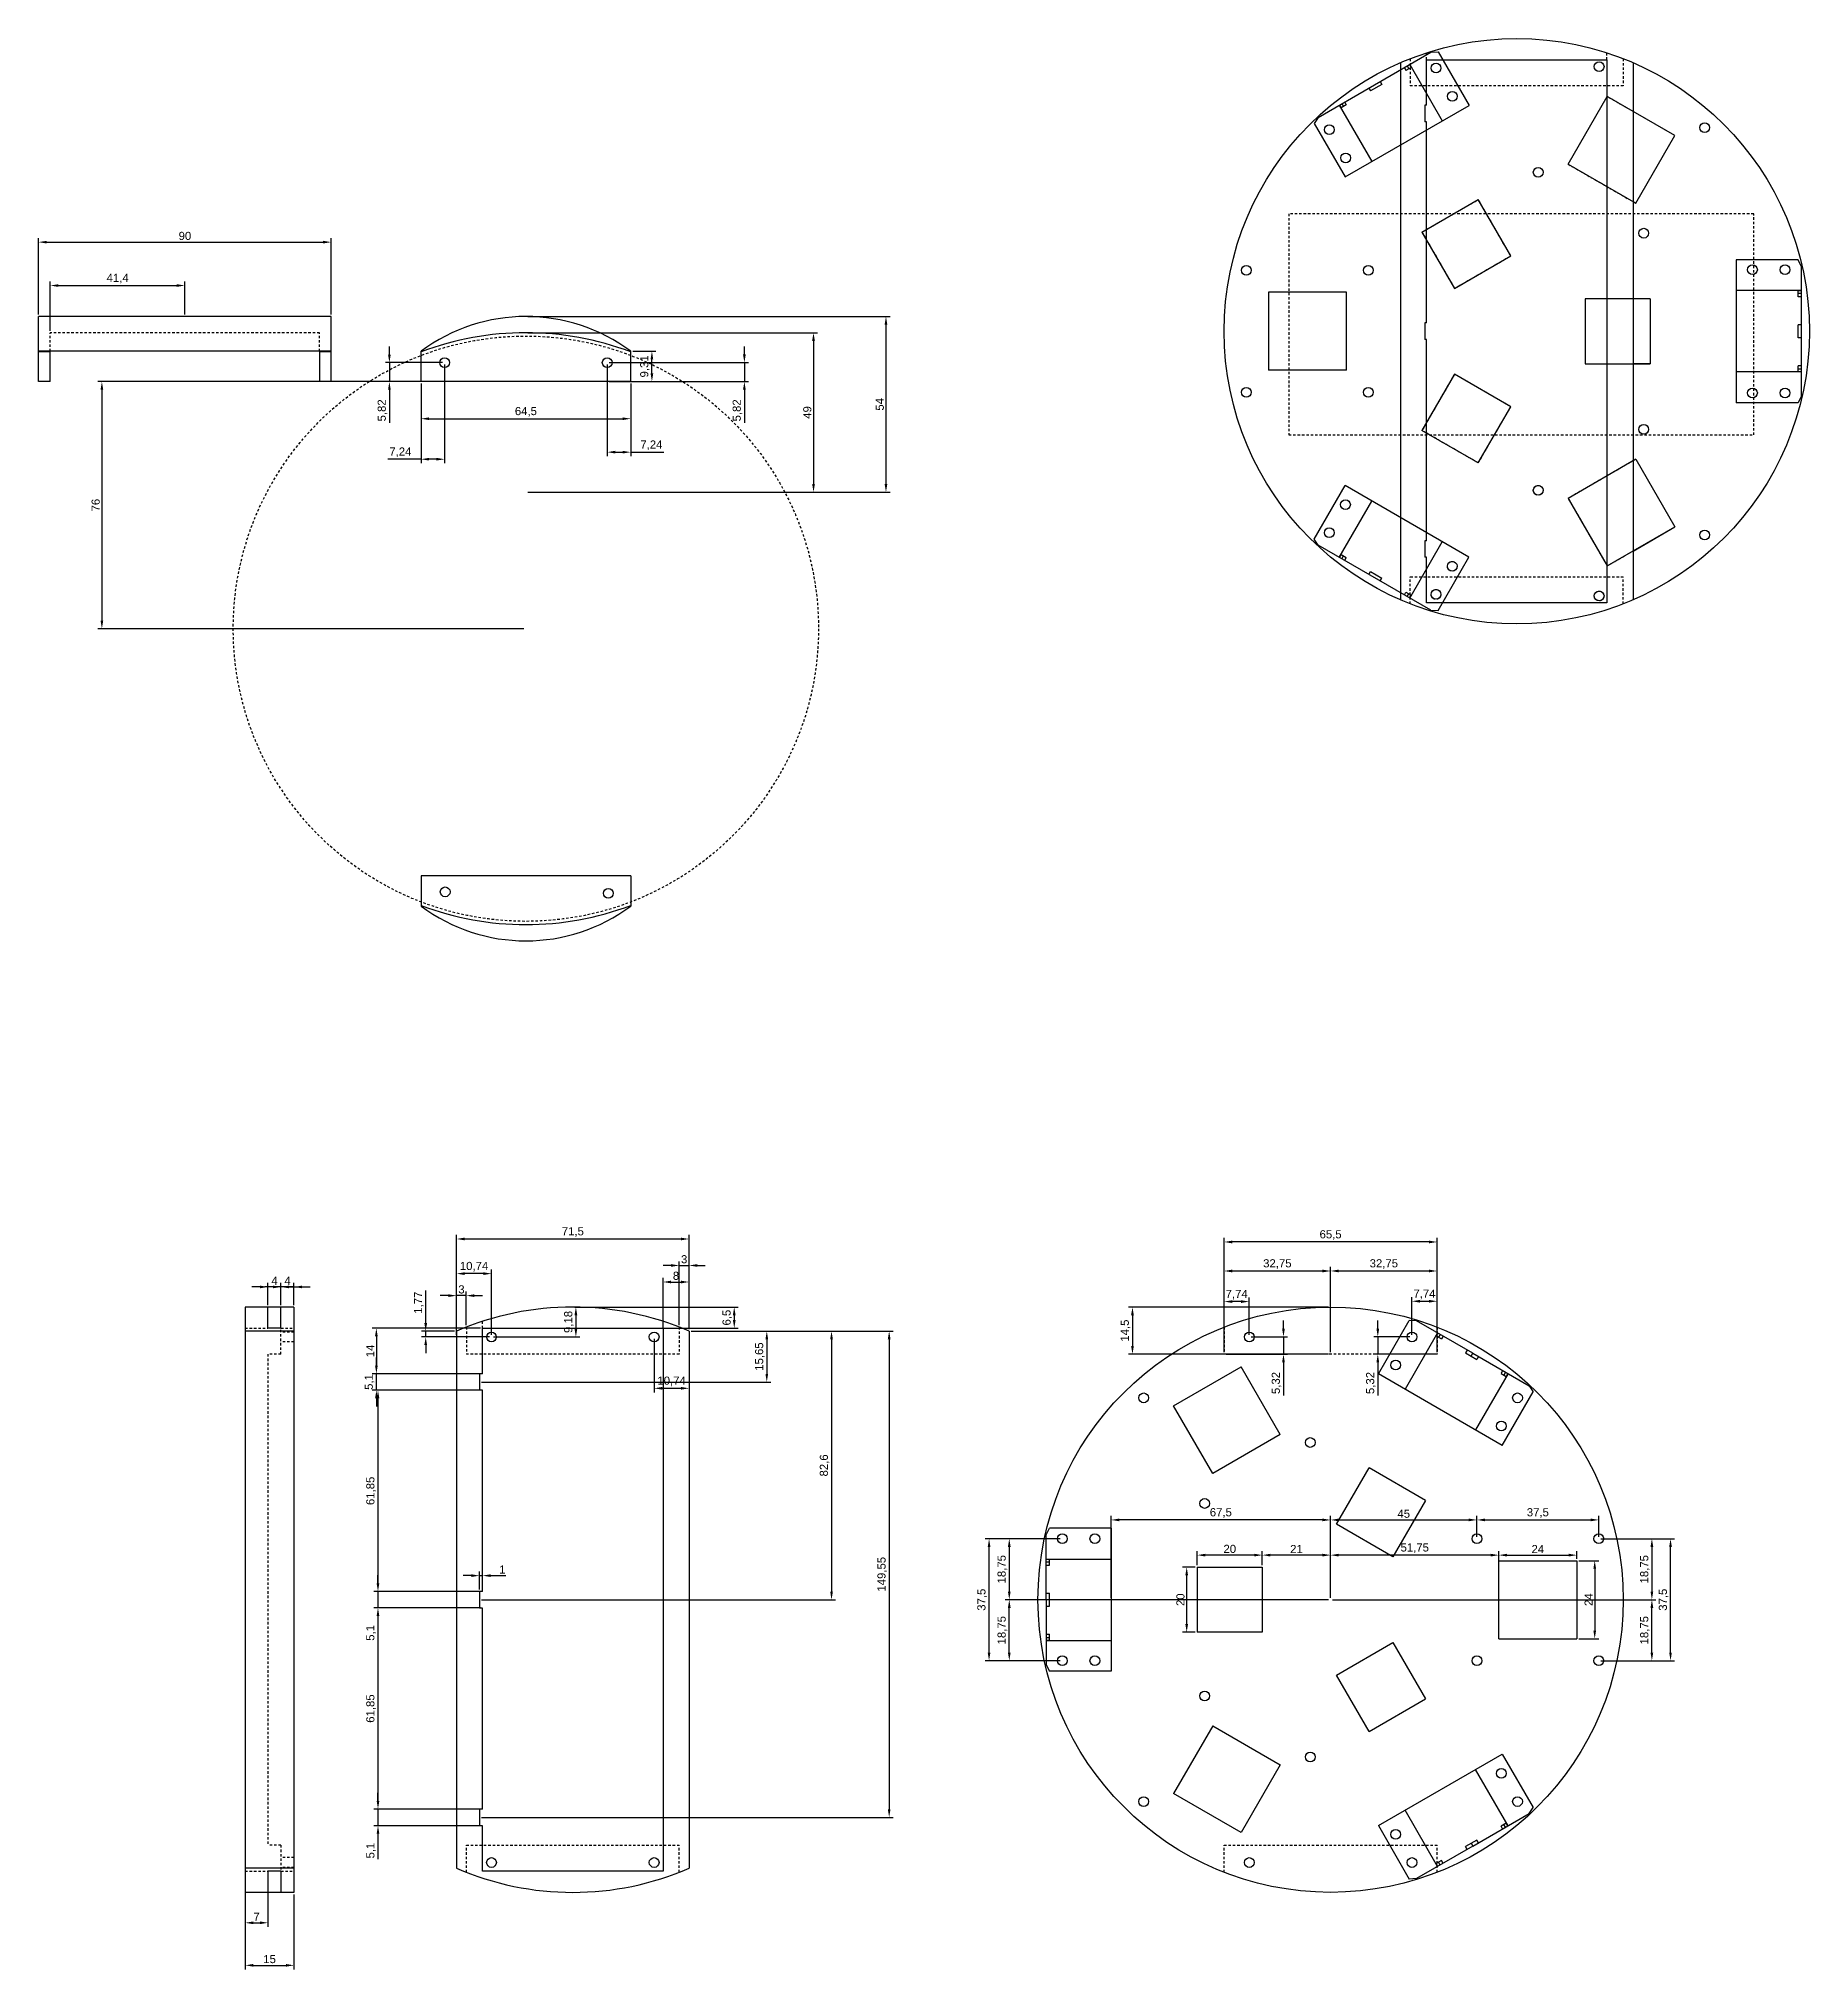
# Model space of a CAD drawing. Header units: millimetres. Extents: x 1786 to 3204, y 1791 to 2744.
# Drawn here: x 2478 to 3023, y 2150 to 2744 of the extents above; entities that cross this region are included whole.
import ezdxf

# ---------------------------------------------------------------- set-up
doc = ezdxf.new("R2010")
doc.units = ezdxf.units.MM
doc.linetypes.add('JIS_02_0.7', pattern=[1.35, 0.75, -0.6])
for name, color, linetype in [('corte', 140, 'JIS_02_0.7'), ('dim', 51, 'Continuous'), ('novo nivel', 240, 'Continuous')]:
    doc.layers.add(name, color=color, linetype=linetype)
doc.styles.get("Standard").update_dxf_attribs({"font": 'arial.ttf'})
doc.dimstyles.new('ISO-25', dxfattribs={"dimtxt": 2.5, "dimasz": 2.5, "dimexe": 1.25, "dimexo": 0.625, "dimtad": 1, "dimtxsty": 'Standard', "dimcen": 2.5, "dimadec": 0, "dimazin": 0, "dimtfac": 1, "dimtmove": 0, "dimatfit": 3, "dimfxl": 1, "dimarcsym": 0})

msp = doc.modelspace()

# ---------------------------------------------------------------- blocks, each defined once
blk = doc.blocks.new('*D18')
at = {"layer": 'Defpoints', "color": 0, "transparency": 16777216}
for p in [(2678.33, 2374.68), (2606.83, 2346.34), (2678.33, 2346.34)]:
    blk.add_point(p, dxfattribs=at)
at = {"layer": 'dim', "color": 0, "lineweight": -2, "transparency": 16777216}
for p, q in [((2606.83, 2346.97), (2606.83, 2375.93)), ((2678.33, 2346.97), (2678.33, 2375.93)), ((2609.33, 2374.68), (2675.83, 2374.68))]:
    blk.add_line(p, q, dxfattribs=at)
at = {"layer": 'dim', "color": 0, "transparency": 16777216}
for points in [[(2609.33, 2375.1), (2609.33, 2374.27), (2606.83, 2374.68)], [(2675.83, 2375.1), (2675.83, 2374.27), (2678.33, 2374.68)]]:
    blk.add_solid(points, dxfattribs=at)
at = {"layer": 'dim', "color": 0, "transparency": 16777216, "insert": (2642.58, 2376.81), "char_height": 2.5, "attachment_point": 5}
blk.add_mtext('71,5', dxfattribs=at)
blk = doc.blocks.new('*D19')
at = {"layer": 'Defpoints', "color": 0, "transparency": 16777216}
for p in [(2678.33, 2361.45), (2670.33, 2347.25), (2678.33, 2347.25)]:
    blk.add_point(p, dxfattribs=at)
at = {"layer": 'dim', "color": 0, "lineweight": -2, "transparency": 16777216}
for p, q in [((2670.33, 2347.87), (2670.33, 2362.7)), ((2672.83, 2361.45), (2675.83, 2361.45)), ((2678.33, 2347.87), (2678.33, 2362.7))]:
    blk.add_line(p, q, dxfattribs=at)
at = {"layer": 'dim', "color": 0, "transparency": 16777216}
for points in [[(2672.83, 2361.87), (2672.83, 2361.03), (2670.33, 2361.45)], [(2675.83, 2361.87), (2675.83, 2361.03), (2678.33, 2361.45)]]:
    blk.add_solid(points, dxfattribs=at)
at = {"layer": 'dim', "color": 0, "transparency": 16777216, "insert": (2674.33, 2363.35), "char_height": 2.5, "attachment_point": 5}
blk.add_mtext('8', dxfattribs=at)
blk = doc.blocks.new('*D21')
at = {"layer": 'Defpoints', "color": 0, "transparency": 16777216}
for p in [(2614.83, 2347.25), (2582.16, 2333.25), (2613.83, 2333.25)]:
    blk.add_point(p, dxfattribs=at)
at = {"layer": 'dim', "color": 0, "lineweight": -2, "transparency": 16777216}
for p, q in [((2614.21, 2347.25), (2580.91, 2347.25)), ((2582.16, 2344.75), (2582.16, 2335.75)), ((2613.21, 2333.25), (2580.91, 2333.25))]:
    blk.add_line(p, q, dxfattribs=at)
at = {"layer": 'dim', "color": 0, "transparency": 16777216}
for points in [[(2581.75, 2344.75), (2582.58, 2344.75), (2582.16, 2347.25)], [(2581.75, 2335.75), (2582.58, 2335.75), (2582.16, 2333.25)]]:
    blk.add_solid(points, dxfattribs=at)
at = {"layer": 'dim', "color": 0, "transparency": 16777216, "insert": (2580.28, 2340.25), "char_height": 2.5, "attachment_point": 5, "rotation": 90}
blk.add_mtext('14', dxfattribs=at)
blk = doc.blocks.new('*D22')
at = {"layer": 'Defpoints', "color": 0, "transparency": 16777216}
for p in [(2582.16, 2333.25), (2613.83, 2328.15), (2614.83, 2333.25)]:
    blk.add_point(p, dxfattribs=at)
at = {"layer": 'dim', "color": 0, "lineweight": -2, "transparency": 16777216}
for p, q in [((2582.16, 2335.75), (2582.16, 2338.25)), ((2614.21, 2333.25), (2580.91, 2333.25)), ((2613.21, 2328.15), (2580.91, 2328.15)), ((2582.16, 2328.15), (2582.16, 2333.25)), ((2582.16, 2325.65), (2582.16, 2323.15))]:
    blk.add_line(p, q, dxfattribs=at)
at = {"layer": 'dim', "color": 0, "transparency": 16777216}
for points in [[(2581.75, 2335.75), (2582.58, 2335.75), (2582.16, 2333.25)], [(2581.75, 2325.65), (2582.58, 2325.65), (2582.16, 2328.15)]]:
    blk.add_solid(points, dxfattribs=at)
at = {"layer": 'dim', "color": 0, "transparency": 16777216, "insert": (2580.04, 2330.7), "char_height": 2.5, "attachment_point": 5, "rotation": 90}
blk.add_mtext('5,1', dxfattribs=at)
blk = doc.blocks.new('*D23')
at = {"layer": 'Defpoints', "color": 0, "transparency": 16777216}
for p in [(2614.83, 2328.15), (2582.66, 2266.3), (2614.83, 2266.3)]:
    blk.add_point(p, dxfattribs=at)
at = {"layer": 'dim', "color": 0, "lineweight": -2, "transparency": 16777216}
for p, q in [((2614.21, 2328.15), (2581.41, 2328.15)), ((2582.66, 2325.65), (2582.66, 2268.8)), ((2614.21, 2266.3), (2581.41, 2266.3))]:
    blk.add_line(p, q, dxfattribs=at)
at = {"layer": 'dim', "color": 0, "transparency": 16777216}
for points in [[(2582.25, 2325.65), (2583.08, 2325.65), (2582.66, 2328.15)], [(2582.25, 2268.8), (2583.08, 2268.8), (2582.66, 2266.3)]]:
    blk.add_solid(points, dxfattribs=at)
at = {"layer": 'dim', "color": 0, "transparency": 16777216, "insert": (2580.54, 2297.22), "char_height": 2.5, "attachment_point": 5, "rotation": 90}
blk.add_mtext('61,85', dxfattribs=at)
blk = doc.blocks.new('*D24')
at = {"layer": 'Defpoints', "color": 0, "transparency": 16777216}
for p in [(2613.83, 2266.3), (2582.65, 2261.2), (2613.83, 2261.2)]:
    blk.add_point(p, dxfattribs=at)
at = {"layer": 'dim', "color": 0, "lineweight": -2, "transparency": 16777216}
for p, q in [((2582.65, 2268.8), (2582.65, 2271.3)), ((2613.21, 2266.3), (2581.4, 2266.3)), ((2582.65, 2266.3), (2582.65, 2261.2)), ((2613.21, 2261.2), (2581.4, 2261.2)), ((2582.65, 2258.7), (2582.65, 2250.88))]:
    blk.add_line(p, q, dxfattribs=at)
at = {"layer": 'dim', "color": 0, "transparency": 16777216}
for points in [[(2582.23, 2268.8), (2583.07, 2268.8), (2582.65, 2266.3)], [(2582.23, 2258.7), (2583.07, 2258.7), (2582.65, 2261.2)]]:
    blk.add_solid(points, dxfattribs=at)
at = {"layer": 'dim', "color": 0, "transparency": 16777216, "insert": (2580.52, 2253.54), "char_height": 2.5, "attachment_point": 5, "rotation": 90}
blk.add_mtext('5,1', dxfattribs=at)
blk = doc.blocks.new('*D25')
at = {"layer": 'Defpoints', "color": 0, "transparency": 16777216}
for p in [(2614.83, 2261.2), (2582.66, 2199.35), (2614.83, 2199.35)]:
    blk.add_point(p, dxfattribs=at)
at = {"layer": 'dim', "color": 0, "lineweight": -2, "transparency": 16777216}
for p, q in [((2614.21, 2261.2), (2581.41, 2261.2)), ((2582.66, 2258.7), (2582.66, 2201.85)), ((2614.21, 2199.35), (2581.41, 2199.35))]:
    blk.add_line(p, q, dxfattribs=at)
at = {"layer": 'dim', "color": 0, "transparency": 16777216}
for points in [[(2582.25, 2258.7), (2583.08, 2258.7), (2582.66, 2261.2)], [(2582.25, 2201.85), (2583.08, 2201.85), (2582.66, 2199.35)]]:
    blk.add_solid(points, dxfattribs=at)
at = {"layer": 'dim', "color": 0, "transparency": 16777216, "insert": (2580.54, 2230.27), "char_height": 2.5, "attachment_point": 5, "rotation": 90}
blk.add_mtext('61,85', dxfattribs=at)
blk = doc.blocks.new('*D26')
at = {"layer": 'Defpoints', "color": 0, "transparency": 16777216}
for p in [(2614.83, 2199.35), (2582.66, 2194.25), (2614.83, 2194.25)]:
    blk.add_point(p, dxfattribs=at)
at = {"layer": 'dim', "color": 0, "lineweight": -2, "transparency": 16777216}
for p, q in [((2582.66, 2201.85), (2582.66, 2204.35)), ((2614.21, 2199.35), (2581.41, 2199.35)), ((2582.66, 2199.35), (2582.66, 2194.25)), ((2614.21, 2194.25), (2581.41, 2194.25)), ((2582.66, 2191.75), (2582.66, 2183.93))]:
    blk.add_line(p, q, dxfattribs=at)
at = {"layer": 'dim', "color": 0, "transparency": 16777216}
for points in [[(2582.25, 2201.85), (2583.08, 2201.85), (2582.66, 2199.35)], [(2582.25, 2191.75), (2583.08, 2191.75), (2582.66, 2194.25)]]:
    blk.add_solid(points, dxfattribs=at)
at = {"layer": 'dim', "color": 0, "transparency": 16777216, "insert": (2580.54, 2186.59), "char_height": 2.5, "attachment_point": 5, "rotation": 90}
blk.add_mtext('5,1', dxfattribs=at)
blk = doc.blocks.new('*D27')
at = {"layer": 'Defpoints', "color": 0, "transparency": 16777216}
for p in [(2614.83, 2271.15), (2613.83, 2266.3), (2614.83, 2266.3)]:
    blk.add_point(p, dxfattribs=at)
at = {"layer": 'dim', "color": 0, "lineweight": -2, "transparency": 16777216}
for p, q in [((2611.33, 2271.15), (2608.83, 2271.15)), ((2613.83, 2266.92), (2613.83, 2272.4)), ((2613.83, 2271.15), (2614.83, 2271.15)), ((2614.83, 2266.92), (2614.83, 2272.4)), ((2617.33, 2271.15), (2622, 2271.15))]:
    blk.add_line(p, q, dxfattribs=at)
at = {"layer": 'dim', "color": 0, "transparency": 16777216}
for points in [[(2611.33, 2271.57), (2611.33, 2270.73), (2613.83, 2271.15)], [(2617.33, 2271.57), (2617.33, 2270.73), (2614.83, 2271.15)]]:
    blk.add_solid(points, dxfattribs=at)
at = {"layer": 'dim', "color": 0, "transparency": 16777216, "insert": (2620.92, 2273.03), "char_height": 2.5, "attachment_point": 5}
blk.add_mtext('1', dxfattribs=at)
blk = doc.blocks.new('*D35')
at = {"layer": 'Defpoints', "color": 0, "transparency": 16777216}
for p in [(2770.61, 2282.5), (2793.14, 2282.5), (2793.14, 2245)]:
    blk.add_point(p, dxfattribs=at)
at = {"layer": 'dim', "color": 0, "lineweight": -2, "transparency": 16777216}
for p, q in [((2792.52, 2282.5), (2769.36, 2282.5)), ((2770.61, 2247.5), (2770.61, 2280)), ((2792.52, 2245), (2769.36, 2245))]:
    blk.add_line(p, q, dxfattribs=at)
at = {"layer": 'dim', "color": 0, "transparency": 16777216}
for points in [[(2770.19, 2280), (2771.02, 2280), (2770.61, 2282.5)], [(2770.19, 2247.5), (2771.02, 2247.5), (2770.61, 2245)]]:
    blk.add_solid(points, dxfattribs=at)
at = {"layer": 'dim', "color": 0, "transparency": 16777216, "insert": (2768.48, 2263.75), "char_height": 2.5, "attachment_point": 5, "rotation": 90}
blk.add_mtext('37,5', dxfattribs=at)
blk = doc.blocks.new('*D36')
at = {"layer": 'Defpoints', "color": 0, "transparency": 16777216}
for p in [(2793.14, 2282.5), (2776.82, 2263.75), (2875.64, 2263.75)]:
    blk.add_point(p, dxfattribs=at)
at = {"layer": 'dim', "color": 0, "lineweight": -2, "transparency": 16777216}
for p, q in [((2792.52, 2282.5), (2775.57, 2282.5)), ((2776.82, 2280), (2776.82, 2266.25)), ((2875.02, 2263.75), (2775.57, 2263.75))]:
    blk.add_line(p, q, dxfattribs=at)
at = {"layer": 'dim', "color": 0, "transparency": 16777216}
for points in [[(2776.4, 2280), (2777.24, 2280), (2776.82, 2282.5)], [(2776.4, 2266.25), (2777.24, 2266.25), (2776.82, 2263.75)]]:
    blk.add_solid(points, dxfattribs=at)
at = {"layer": 'dim', "color": 0, "transparency": 16777216, "insert": (2774.69, 2273.12), "char_height": 2.5, "attachment_point": 5, "rotation": 90}
blk.add_mtext('18,75', dxfattribs=at)
blk = doc.blocks.new('*D37')
at = {"layer": 'Defpoints', "color": 0, "transparency": 16777216}
for p in [(2958.14, 2282.5), (2980.2, 2282.5), (2958.14, 2245)]:
    blk.add_point(p, dxfattribs=at)
at = {"layer": 'dim', "color": 0, "lineweight": -2, "transparency": 16777216}
for p, q in [((2958.77, 2282.5), (2981.45, 2282.5)), ((2980.2, 2247.5), (2980.2, 2280)), ((2958.77, 2245), (2981.45, 2245))]:
    blk.add_line(p, q, dxfattribs=at)
at = {"layer": 'dim', "color": 0, "transparency": 16777216}
for points in [[(2979.78, 2280), (2980.61, 2280), (2980.2, 2282.5)], [(2979.78, 2247.5), (2980.61, 2247.5), (2980.2, 2245)]]:
    blk.add_solid(points, dxfattribs=at)
at = {"layer": 'dim', "color": 0, "transparency": 16777216, "insert": (2978.07, 2263.75), "char_height": 2.5, "attachment_point": 5, "rotation": 90}
blk.add_mtext('37,5', dxfattribs=at)
blk = doc.blocks.new('*D38')
at = {"layer": 'Defpoints', "color": 0, "transparency": 16777216}
for p in [(2958.14, 2282.5), (2875.64, 2263.75), (2974.46, 2263.75)]:
    blk.add_point(p, dxfattribs=at)
at = {"layer": 'dim', "color": 0, "lineweight": -2, "transparency": 16777216}
for p, q in [((2958.77, 2282.5), (2975.71, 2282.5)), ((2974.46, 2280), (2974.46, 2266.25)), ((2876.27, 2263.75), (2975.71, 2263.75))]:
    blk.add_line(p, q, dxfattribs=at)
at = {"layer": 'dim', "color": 0, "transparency": 16777216}
for points in [[(2974.05, 2280), (2974.88, 2280), (2974.46, 2282.5)], [(2974.05, 2266.25), (2974.88, 2266.25), (2974.46, 2263.75)]]:
    blk.add_solid(points, dxfattribs=at)
at = {"layer": 'dim', "color": 0, "transparency": 16777216, "insert": (2972.34, 2273.12), "char_height": 2.5, "attachment_point": 5, "rotation": 90}
blk.add_mtext('18,75', dxfattribs=at)
blk = doc.blocks.new('*D39')
at = {"layer": 'Defpoints', "color": 0, "transparency": 16777216}
for p in [(2875.64, 2263.75), (2974.46, 2263.75), (2958.14, 2245)]:
    blk.add_point(p, dxfattribs=at)
at = {"layer": 'dim', "color": 0, "lineweight": -2, "transparency": 16777216}
for p, q in [((2876.27, 2263.75), (2975.71, 2263.75)), ((2974.46, 2247.5), (2974.46, 2261.25)), ((2958.77, 2245), (2975.71, 2245))]:
    blk.add_line(p, q, dxfattribs=at)
at = {"layer": 'dim', "color": 0, "transparency": 16777216}
for points in [[(2974.05, 2261.25), (2974.88, 2261.25), (2974.46, 2263.75)], [(2974.05, 2247.5), (2974.88, 2247.5), (2974.46, 2245)]]:
    blk.add_solid(points, dxfattribs=at)
at = {"layer": 'dim', "color": 0, "transparency": 16777216, "insert": (2972.34, 2254.37), "char_height": 2.5, "attachment_point": 5, "rotation": 90}
blk.add_mtext('18,75', dxfattribs=at)
blk = doc.blocks.new('*D40')
at = {"layer": 'Defpoints', "color": 0, "transparency": 16777216}
for p in [(2776.82, 2263.75), (2875.64, 2263.75), (2793.14, 2245)]:
    blk.add_point(p, dxfattribs=at)
at = {"layer": 'dim', "color": 0, "lineweight": -2, "transparency": 16777216}
for p, q in [((2875.02, 2263.75), (2775.57, 2263.75)), ((2776.82, 2247.5), (2776.82, 2261.25)), ((2792.52, 2245), (2775.57, 2245))]:
    blk.add_line(p, q, dxfattribs=at)
at = {"layer": 'dim', "color": 0, "transparency": 16777216}
for points in [[(2776.4, 2261.25), (2777.24, 2261.25), (2776.82, 2263.75)], [(2776.4, 2247.5), (2777.24, 2247.5), (2776.82, 2245)]]:
    blk.add_solid(points, dxfattribs=at)
at = {"layer": 'dim', "color": 0, "transparency": 16777216, "insert": (2774.69, 2254.37), "char_height": 2.5, "attachment_point": 5, "rotation": 90}
blk.add_mtext('18,75', dxfattribs=at)
blk = doc.blocks.new('*D52')
at = {"layer": 'Defpoints', "color": 0, "transparency": 16777216}
for p in [(2958.14, 2288.28), (2920.64, 2282.5), (2958.14, 2282.5)]:
    blk.add_point(p, dxfattribs=at)
at = {"layer": 'dim', "color": 0, "lineweight": -2, "transparency": 16777216}
for p, q in [((2920.64, 2283.12), (2920.64, 2289.53)), ((2923.14, 2288.28), (2955.64, 2288.28)), ((2958.14, 2283.12), (2958.14, 2289.53))]:
    blk.add_line(p, q, dxfattribs=at)
at = {"layer": 'dim', "color": 0, "transparency": 16777216}
for points in [[(2923.14, 2288.7), (2923.14, 2287.87), (2920.64, 2288.28)], [(2955.64, 2288.7), (2955.64, 2287.87), (2958.14, 2288.28)]]:
    blk.add_solid(points, dxfattribs=at)
at = {"layer": 'dim', "color": 0, "transparency": 16777216, "insert": (2939.39, 2290.41), "char_height": 2.5, "attachment_point": 5}
blk.add_mtext('37,5', dxfattribs=at)
blk = doc.blocks.new('*D53')
at = {"layer": 'Defpoints', "color": 0, "transparency": 16777216}
for p in [(2854.64, 2277.46), (2854.64, 2273.75), (2875.64, 2263.75)]:
    blk.add_point(p, dxfattribs=at)
at = {"layer": 'dim', "color": 0, "lineweight": -2, "transparency": 16777216}
for p, q in [((2854.64, 2274.37), (2854.64, 2278.71)), ((2873.14, 2277.46), (2857.14, 2277.46)), ((2875.64, 2264.37), (2875.64, 2278.71))]:
    blk.add_line(p, q, dxfattribs=at)
at = {"layer": 'dim', "color": 0, "transparency": 16777216}
for points in [[(2857.14, 2277.88), (2857.14, 2277.04), (2854.64, 2277.46)], [(2873.14, 2277.88), (2873.14, 2277.04), (2875.64, 2277.46)]]:
    blk.add_solid(points, dxfattribs=at)
at = {"layer": 'dim', "color": 0, "transparency": 16777216, "insert": (2865.14, 2279.34), "char_height": 2.5, "attachment_point": 5}
blk.add_mtext('21', dxfattribs=at)
blk = doc.blocks.new('*D54')
at = {"layer": 'Defpoints', "color": 0, "transparency": 16777216}
for p in [(2920.64, 2288.28), (2920.64, 2282.5), (2875.64, 2263.75)]:
    blk.add_point(p, dxfattribs=at)
at = {"layer": 'dim', "color": 0, "lineweight": -2, "transparency": 16777216}
for p, q in [((2875.64, 2264.37), (2875.64, 2289.53)), ((2878.14, 2288.28), (2918.14, 2288.28)), ((2920.64, 2283.12), (2920.64, 2289.53))]:
    blk.add_line(p, q, dxfattribs=at)
at = {"layer": 'dim', "color": 0, "transparency": 16777216}
for points in [[(2878.14, 2288.7), (2878.14, 2287.87), (2875.64, 2288.28)], [(2918.14, 2288.7), (2918.14, 2287.87), (2920.64, 2288.28)]]:
    blk.add_solid(points, dxfattribs=at)
at = {"layer": 'dim', "color": 0, "transparency": 16777216, "insert": (2898.14, 2290.18), "char_height": 2.5, "attachment_point": 5}
blk.add_mtext('45', dxfattribs=at)
blk = doc.blocks.new('*D55')
at = {"layer": 'Defpoints', "color": 0, "transparency": 16777216}
for p in [(2875.64, 2277.46), (2875.64, 2263.75), (2927.39, 2263.75)]:
    blk.add_point(p, dxfattribs=at)
at = {"layer": 'dim', "color": 0, "lineweight": -2, "transparency": 16777216}
for p, q in [((2875.64, 2264.37), (2875.64, 2278.71)), ((2924.89, 2277.46), (2878.14, 2277.46)), ((2927.39, 2264.37), (2927.39, 2278.71))]:
    blk.add_line(p, q, dxfattribs=at)
at = {"layer": 'dim', "color": 0, "transparency": 16777216}
for points in [[(2878.14, 2277.88), (2878.14, 2277.04), (2875.64, 2277.46)], [(2924.89, 2277.88), (2924.89, 2277.04), (2927.39, 2277.46)]]:
    blk.add_solid(points, dxfattribs=at)
at = {"layer": 'dim', "color": 0, "transparency": 16777216, "insert": (2901.52, 2279.59), "char_height": 2.5, "attachment_point": 5}
blk.add_mtext('51,75', dxfattribs=at)
blk = doc.blocks.new('*D56')
at = {"layer": 'Defpoints', "color": 0, "transparency": 16777216}
for p in [(2834.64, 2277.46), (2834.64, 2273.75), (2854.64, 2273.75)]:
    blk.add_point(p, dxfattribs=at)
at = {"layer": 'dim', "color": 0, "lineweight": -2, "transparency": 16777216}
for p, q in [((2834.64, 2274.37), (2834.64, 2278.71)), ((2852.14, 2277.46), (2837.14, 2277.46)), ((2854.64, 2274.37), (2854.64, 2278.71))]:
    blk.add_line(p, q, dxfattribs=at)
at = {"layer": 'dim', "color": 0, "transparency": 16777216}
for points in [[(2837.14, 2277.88), (2837.14, 2277.04), (2834.64, 2277.46)], [(2852.14, 2277.88), (2852.14, 2277.04), (2854.64, 2277.46)]]:
    blk.add_solid(points, dxfattribs=at)
at = {"layer": 'dim', "color": 0, "transparency": 16777216, "insert": (2844.64, 2279.36), "char_height": 2.5, "attachment_point": 5}
blk.add_mtext('20', dxfattribs=at)
blk = doc.blocks.new('*D57')
at = {"layer": 'Defpoints', "color": 0, "transparency": 16777216}
for p in [(2808.14, 2288.28), (2808.14, 2263.75), (2875.64, 2263.75)]:
    blk.add_point(p, dxfattribs=at)
at = {"layer": 'dim', "color": 0, "lineweight": -2, "transparency": 16777216}
for p, q in [((2808.14, 2264.37), (2808.14, 2289.53)), ((2873.14, 2288.28), (2810.64, 2288.28)), ((2875.64, 2264.37), (2875.64, 2289.53))]:
    blk.add_line(p, q, dxfattribs=at)
at = {"layer": 'dim', "color": 0, "transparency": 16777216}
for points in [[(2810.64, 2288.7), (2810.64, 2287.87), (2808.14, 2288.28)], [(2873.14, 2288.7), (2873.14, 2287.87), (2875.64, 2288.28)]]:
    blk.add_solid(points, dxfattribs=at)
at = {"layer": 'dim', "color": 0, "transparency": 16777216, "insert": (2841.89, 2290.41), "char_height": 2.5, "attachment_point": 5}
blk.add_mtext('67,5', dxfattribs=at)
blk = doc.blocks.new('*D58')
at = {"layer": 'Defpoints', "color": 0, "transparency": 16777216}
for p in [(2831.38, 2273.75), (2834.64, 2273.75), (2834.64, 2253.75)]:
    blk.add_point(p, dxfattribs=at)
at = {"layer": 'dim', "color": 0, "lineweight": -2, "transparency": 16777216}
for p, q in [((2834.02, 2273.75), (2830.13, 2273.75)), ((2831.38, 2256.25), (2831.38, 2271.25)), ((2834.02, 2253.75), (2830.13, 2253.75))]:
    blk.add_line(p, q, dxfattribs=at)
at = {"layer": 'dim', "color": 0, "transparency": 16777216}
for points in [[(2830.97, 2271.25), (2831.8, 2271.25), (2831.38, 2273.75)], [(2830.97, 2256.25), (2831.8, 2256.25), (2831.38, 2253.75)]]:
    blk.add_solid(points, dxfattribs=at)
at = {"layer": 'dim', "color": 0, "transparency": 16777216, "insert": (2829.48, 2263.75), "char_height": 2.5, "attachment_point": 5, "rotation": 90}
blk.add_mtext('20', dxfattribs=at)
blk = doc.blocks.new('*D59')
at = {"layer": 'Defpoints', "color": 0, "transparency": 16777216}
for p in [(2951.39, 2275.75), (2951.39, 2251.75), (2956.88, 2251.75)]:
    blk.add_point(p, dxfattribs=at)
at = {"layer": 'dim', "color": 0, "lineweight": -2, "transparency": 16777216}
for p, q in [((2952.02, 2275.75), (2958.13, 2275.75)), ((2956.88, 2273.25), (2956.88, 2254.25)), ((2952.02, 2251.75), (2958.13, 2251.75))]:
    blk.add_line(p, q, dxfattribs=at)
at = {"layer": 'dim', "color": 0, "transparency": 16777216}
for points in [[(2956.46, 2273.25), (2957.3, 2273.25), (2956.88, 2275.75)], [(2956.46, 2254.25), (2957.3, 2254.25), (2956.88, 2251.75)]]:
    blk.add_solid(points, dxfattribs=at)
at = {"layer": 'dim', "color": 0, "transparency": 16777216, "insert": (2955, 2263.75), "char_height": 2.5, "attachment_point": 5, "rotation": 90}
blk.add_mtext('24', dxfattribs=at)
blk = doc.blocks.new('*D60')
at = {"layer": 'Defpoints', "color": 0, "transparency": 16777216}
for p in [(2927.39, 2275.75), (2951.39, 2277.46), (2951.39, 2275.75)]:
    blk.add_point(p, dxfattribs=at)
at = {"layer": 'dim', "color": 0, "lineweight": -2, "transparency": 16777216}
for p, q in [((2927.39, 2276.37), (2927.39, 2278.71)), ((2929.89, 2277.46), (2948.89, 2277.46)), ((2951.39, 2276.37), (2951.39, 2278.71))]:
    blk.add_line(p, q, dxfattribs=at)
at = {"layer": 'dim', "color": 0, "transparency": 16777216}
for points in [[(2929.89, 2277.88), (2929.89, 2277.04), (2927.39, 2277.46)], [(2948.89, 2277.88), (2948.89, 2277.04), (2951.39, 2277.46)]]:
    blk.add_solid(points, dxfattribs=at)
at = {"layer": 'dim', "color": 0, "transparency": 16777216, "insert": (2939.39, 2279.34), "char_height": 2.5, "attachment_point": 5}
blk.add_mtext('24', dxfattribs=at)
blk = doc.blocks.new('*D61')
at = {"layer": 'Defpoints', "color": 0, "transparency": 16777216}
for p in [(2842.89, 2355.43), (2842.89, 2347.58), (2850.63, 2344.57)]:
    blk.add_point(p, dxfattribs=at)
at = {"layer": 'dim', "color": 0, "lineweight": -2, "transparency": 16777216}
for p, q in [((2842.89, 2348.2), (2842.89, 2356.68)), ((2848.13, 2355.43), (2845.39, 2355.43)), ((2850.63, 2345.19), (2850.63, 2356.68))]:
    blk.add_line(p, q, dxfattribs=at)
at = {"layer": 'dim', "color": 0, "transparency": 16777216}
for points in [[(2845.39, 2355.84), (2845.39, 2355.01), (2842.89, 2355.43)], [(2848.13, 2355.84), (2848.13, 2355.01), (2850.63, 2355.43)]]:
    blk.add_solid(points, dxfattribs=at)
at = {"layer": 'dim', "color": 0, "transparency": 16777216, "insert": (2846.76, 2357.55), "char_height": 2.5, "attachment_point": 5}
blk.add_mtext('7,74', dxfattribs=at)
blk = doc.blocks.new('*D62')
at = {"layer": 'Defpoints', "color": 0, "transparency": 16777216}
for p in [(2908.39, 2355.53), (2908.39, 2347.58), (2900.65, 2344.57)]:
    blk.add_point(p, dxfattribs=at)
at = {"layer": 'dim', "color": 0, "lineweight": -2, "transparency": 16777216}
for p, q in [((2900.65, 2345.2), (2900.65, 2356.78)), ((2903.15, 2355.53), (2905.89, 2355.53)), ((2908.39, 2348.2), (2908.39, 2356.78))]:
    blk.add_line(p, q, dxfattribs=at)
at = {"layer": 'dim', "color": 0, "transparency": 16777216}
for points in [[(2903.15, 2355.95), (2903.15, 2355.11), (2900.65, 2355.53)], [(2905.89, 2355.95), (2905.89, 2355.11), (2908.39, 2355.53)]]:
    blk.add_solid(points, dxfattribs=at)
at = {"layer": 'dim', "color": 0, "transparency": 16777216, "insert": (2904.52, 2357.65), "char_height": 2.5, "attachment_point": 5}
blk.add_mtext('7,74', dxfattribs=at)
blk = doc.blocks.new('*D63')
at = {"layer": 'Defpoints', "color": 0, "transparency": 16777216}
for p in [(2850.63, 2344.57), (2842.89, 2339.25), (2861.15, 2339.25)]:
    blk.add_point(p, dxfattribs=at)
at = {"layer": 'dim', "color": 0, "lineweight": -2, "transparency": 16777216}
for p, q in [((2861.15, 2347.07), (2861.15, 2349.57)), ((2851.26, 2344.57), (2862.4, 2344.57)), ((2861.15, 2344.57), (2861.15, 2339.25)), ((2843.52, 2339.25), (2862.4, 2339.25)), ((2861.15, 2336.75), (2861.15, 2326.53))]:
    blk.add_line(p, q, dxfattribs=at)
at = {"layer": 'dim', "color": 0, "transparency": 16777216}
for points in [[(2860.74, 2347.07), (2861.57, 2347.07), (2861.15, 2344.57)], [(2860.74, 2336.75), (2861.57, 2336.75), (2861.15, 2339.25)]]:
    blk.add_solid(points, dxfattribs=at)
at = {"layer": 'dim', "color": 0, "transparency": 16777216, "insert": (2859.02, 2330.39), "char_height": 2.5, "attachment_point": 5, "rotation": 90}
blk.add_mtext('5,32', dxfattribs=at)
blk = doc.blocks.new('*D64')
at = {"layer": 'Defpoints', "color": 0, "transparency": 16777216}
for p in [(2900.65, 2344.57), (2890.16, 2339.25), (2908.39, 2339.25)]:
    blk.add_point(p, dxfattribs=at)
at = {"layer": 'dim', "color": 0, "lineweight": -2, "transparency": 16777216}
for p, q in [((2890.16, 2347.07), (2890.16, 2349.57)), ((2900.03, 2344.57), (2888.91, 2344.57)), ((2890.16, 2344.57), (2890.16, 2339.25)), ((2907.77, 2339.25), (2888.91, 2339.25)), ((2890.16, 2336.75), (2890.16, 2326.53))]:
    blk.add_line(p, q, dxfattribs=at)
at = {"layer": 'dim', "color": 0, "transparency": 16777216}
for points in [[(2889.75, 2347.07), (2890.58, 2347.07), (2890.16, 2344.57)], [(2889.75, 2336.75), (2890.58, 2336.75), (2890.16, 2339.25)]]:
    blk.add_solid(points, dxfattribs=at)
at = {"layer": 'dim', "color": 0, "transparency": 16777216, "insert": (2888.04, 2330.39), "char_height": 2.5, "attachment_point": 5, "rotation": 90}
blk.add_mtext('5,32', dxfattribs=at)
blk = doc.blocks.new('*D65')
at = {"layer": 'Defpoints', "color": 0, "transparency": 16777216}
for p in [(2875.64, 2353.75), (2814.71, 2339.25), (2875.64, 2339.25)]:
    blk.add_point(p, dxfattribs=at)
at = {"layer": 'dim', "color": 0, "lineweight": -2, "transparency": 16777216}
for p, q in [((2875.02, 2353.75), (2813.46, 2353.75)), ((2814.71, 2351.25), (2814.71, 2341.75)), ((2875.02, 2339.25), (2813.46, 2339.25))]:
    blk.add_line(p, q, dxfattribs=at)
at = {"layer": 'dim', "color": 0, "transparency": 16777216}
for points in [[(2814.29, 2351.25), (2815.13, 2351.25), (2814.71, 2353.75)], [(2814.29, 2341.75), (2815.13, 2341.75), (2814.71, 2339.25)]]:
    blk.add_solid(points, dxfattribs=at)
at = {"layer": 'dim', "color": 0, "transparency": 16777216, "insert": (2812.58, 2346.5), "char_height": 2.5, "attachment_point": 5, "rotation": 90}
blk.add_mtext('14,5', dxfattribs=at)
blk = doc.blocks.new('*D66')
at = {"layer": 'Defpoints', "color": 0, "transparency": 16777216}
for p in [(2875.64, 2364.84), (2842.89, 2339.25), (2875.64, 2339.25)]:
    blk.add_point(p, dxfattribs=at)
at = {"layer": 'dim', "color": 0, "lineweight": -2, "transparency": 16777216}
for p, q in [((2842.89, 2339.87), (2842.89, 2366.09)), ((2845.39, 2364.84), (2873.14, 2364.84)), ((2875.64, 2339.87), (2875.64, 2366.09))]:
    blk.add_line(p, q, dxfattribs=at)
at = {"layer": 'dim', "color": 0, "transparency": 16777216}
for points in [[(2845.39, 2365.26), (2845.39, 2364.42), (2842.89, 2364.84)], [(2873.14, 2365.26), (2873.14, 2364.42), (2875.64, 2364.84)]]:
    blk.add_solid(points, dxfattribs=at)
at = {"layer": 'dim', "color": 0, "transparency": 16777216, "insert": (2859.27, 2366.97), "char_height": 2.5, "attachment_point": 5}
blk.add_mtext('32,75', dxfattribs=at)
blk = doc.blocks.new('*D67')
at = {"layer": 'Defpoints', "color": 0, "transparency": 16777216}
for p in [(2908.39, 2364.84), (2875.64, 2339.25), (2908.39, 2339.25)]:
    blk.add_point(p, dxfattribs=at)
at = {"layer": 'dim', "color": 0, "lineweight": -2, "transparency": 16777216}
for p, q in [((2875.64, 2339.87), (2875.64, 2366.09)), ((2878.14, 2364.84), (2905.89, 2364.84)), ((2908.39, 2339.87), (2908.39, 2366.09))]:
    blk.add_line(p, q, dxfattribs=at)
at = {"layer": 'dim', "color": 0, "transparency": 16777216}
for points in [[(2878.14, 2365.26), (2878.14, 2364.42), (2875.64, 2364.84)], [(2905.89, 2365.26), (2905.89, 2364.42), (2908.39, 2364.84)]]:
    blk.add_solid(points, dxfattribs=at)
at = {"layer": 'dim', "color": 0, "transparency": 16777216, "insert": (2892.02, 2366.97), "char_height": 2.5, "attachment_point": 5}
blk.add_mtext('32,75', dxfattribs=at)
blk = doc.blocks.new('*D73')
at = {"layer": 'Defpoints', "color": 0, "transparency": 16777216}
for p in [(2842.89, 2373.76), (2842.89, 2339.25), (2908.39, 2339.25)]:
    blk.add_point(p, dxfattribs=at)
at = {"layer": 'dim', "color": 0, "lineweight": -2, "transparency": 16777216}
for p, q in [((2842.89, 2339.87), (2842.89, 2375.01)), ((2905.89, 2373.76), (2845.39, 2373.76)), ((2908.39, 2339.87), (2908.39, 2375.01))]:
    blk.add_line(p, q, dxfattribs=at)
at = {"layer": 'dim', "color": 0, "transparency": 16777216}
for points in [[(2845.39, 2374.18), (2845.39, 2373.34), (2842.89, 2373.76)], [(2905.89, 2374.18), (2905.89, 2373.34), (2908.39, 2373.76)]]:
    blk.add_solid(points, dxfattribs=at)
at = {"layer": 'dim', "color": 0, "transparency": 16777216, "insert": (2875.64, 2375.89), "char_height": 2.5, "attachment_point": 5}
blk.add_mtext('65,5', dxfattribs=at)
blk = doc.blocks.new('*D75')
at = {"layer": 'Defpoints', "color": 0, "transparency": 16777216}
for p in [(2642.58, 2353.75), (2642.58, 2347.25), (2692.23, 2347.25)]:
    blk.add_point(p, dxfattribs=at)
at = {"layer": 'dim', "color": 0, "lineweight": -2, "transparency": 16777216}
for p, q in [((2643.21, 2353.75), (2693.48, 2353.75)), ((2643.21, 2347.25), (2693.48, 2347.25)), ((2692.23, 2351.25), (2692.23, 2349.75))]:
    blk.add_line(p, q, dxfattribs=at)
at = {"layer": 'dim', "color": 0, "transparency": 16777216}
for points in [[(2691.81, 2351.25), (2692.65, 2351.25), (2692.23, 2353.75)], [(2691.81, 2349.75), (2692.65, 2349.75), (2692.23, 2347.25)]]:
    blk.add_solid(points, dxfattribs=at)
at = {"layer": 'dim', "color": 0, "transparency": 16777216, "insert": (2690.1, 2350.5), "char_height": 2.5, "attachment_point": 5, "rotation": 90}
blk.add_mtext('6,5', dxfattribs=at)
blk = doc.blocks.new('*D76')
at = {"layer": 'Defpoints', "color": 0, "transparency": 16777216}
for p in [(2541.82, 2180.25), (2548.82, 2180.25), (2548.82, 2164.39)]:
    blk.add_point(p, dxfattribs=at)
at = {"layer": 'dim', "color": 0, "lineweight": -2, "transparency": 16777216}
for p, q in [((2541.82, 2179.62), (2541.82, 2163.14)), ((2548.82, 2179.62), (2548.82, 2163.14)), ((2544.32, 2164.39), (2546.32, 2164.39))]:
    blk.add_line(p, q, dxfattribs=at)
at = {"layer": 'dim', "color": 0, "transparency": 16777216}
for points in [[(2544.32, 2164.81), (2544.32, 2163.97), (2541.82, 2164.39)], [(2546.32, 2164.81), (2546.32, 2163.97), (2548.82, 2164.39)]]:
    blk.add_solid(points, dxfattribs=at)
at = {"layer": 'dim', "color": 0, "transparency": 16777216, "insert": (2545.32, 2166.27), "char_height": 2.5, "attachment_point": 5}
blk.add_mtext('7', dxfattribs=at)
blk = doc.blocks.new('*D77')
at = {"layer": 'Defpoints', "color": 0, "transparency": 16777216}
for p in [(2606.83, 2357.26), (2606.83, 2346.34), (2609.83, 2347.58)]:
    blk.add_point(p, dxfattribs=at)
at = {"layer": 'dim', "color": 0, "lineweight": -2, "transparency": 16777216}
for p, q in [((2604.33, 2357.26), (2601.83, 2357.26)), ((2606.83, 2346.97), (2606.83, 2358.51)), ((2609.83, 2357.26), (2606.83, 2357.26)), ((2609.83, 2348.2), (2609.83, 2358.51)), ((2612.33, 2357.26), (2614.83, 2357.26))]:
    blk.add_line(p, q, dxfattribs=at)
at = {"layer": 'dim', "color": 0, "transparency": 16777216}
for points in [[(2604.33, 2357.68), (2604.33, 2356.84), (2606.83, 2357.26)], [(2612.33, 2357.68), (2612.33, 2356.84), (2609.83, 2357.26)]]:
    blk.add_solid(points, dxfattribs=at)
at = {"layer": 'dim', "color": 0, "transparency": 16777216, "insert": (2608.33, 2359.16), "char_height": 2.5, "attachment_point": 5}
blk.add_mtext('3', dxfattribs=at)
blk = doc.blocks.new('*D78')
at = {"layer": 'Defpoints', "color": 0, "transparency": 16777216}
for p in [(2678.33, 2366.54), (2675.33, 2347.58), (2678.33, 2346.34)]:
    blk.add_point(p, dxfattribs=at)
at = {"layer": 'dim', "color": 0, "lineweight": -2, "transparency": 16777216}
for p, q in [((2672.83, 2366.54), (2670.33, 2366.54)), ((2675.33, 2348.2), (2675.33, 2367.79)), ((2675.33, 2366.54), (2678.33, 2366.54)), ((2678.33, 2346.97), (2678.33, 2367.79)), ((2680.83, 2366.54), (2683.33, 2366.54))]:
    blk.add_line(p, q, dxfattribs=at)
at = {"layer": 'dim', "color": 0, "transparency": 16777216}
for points in [[(2672.83, 2366.95), (2672.83, 2366.12), (2675.33, 2366.54)], [(2680.83, 2366.95), (2680.83, 2366.12), (2678.33, 2366.54)]]:
    blk.add_solid(points, dxfattribs=at)
at = {"layer": 'dim', "color": 0, "transparency": 16777216, "insert": (2676.83, 2368.44), "char_height": 2.5, "attachment_point": 5}
blk.add_mtext('3', dxfattribs=at)
blk = doc.blocks.new('*D79')
at = {"layer": 'Defpoints', "color": 0, "transparency": 16777216}
for p in [(2642.58, 2353.75), (2617.57, 2344.57), (2643.53, 2344.57)]:
    blk.add_point(p, dxfattribs=at)
at = {"layer": 'dim', "color": 0, "lineweight": -2, "transparency": 16777216}
for p, q in [((2643.21, 2353.75), (2644.78, 2353.75)), ((2643.53, 2351.25), (2643.53, 2347.07)), ((2618.2, 2344.57), (2644.78, 2344.57))]:
    blk.add_line(p, q, dxfattribs=at)
at = {"layer": 'dim', "color": 0, "transparency": 16777216}
for points in [[(2643.11, 2351.25), (2643.94, 2351.25), (2643.53, 2353.75)], [(2643.11, 2347.07), (2643.94, 2347.07), (2643.53, 2344.57)]]:
    blk.add_solid(points, dxfattribs=at)
at = {"layer": 'dim', "color": 0, "transparency": 16777216, "insert": (2641.4, 2349.16), "char_height": 2.5, "attachment_point": 5, "rotation": 90}
blk.add_mtext('9,18', dxfattribs=at)
blk = doc.blocks.new('*D80')
at = {"layer": 'Defpoints', "color": 0, "transparency": 16777216}
for p in [(2606.83, 2364.03), (2606.83, 2344.57), (2617.57, 2344.57)]:
    blk.add_point(p, dxfattribs=at)
at = {"layer": 'dim', "color": 0, "lineweight": -2, "transparency": 16777216}
for p, q in [((2606.83, 2345.19), (2606.83, 2365.28)), ((2615.07, 2364.03), (2609.33, 2364.03)), ((2617.57, 2345.19), (2617.57, 2365.28))]:
    blk.add_line(p, q, dxfattribs=at)
at = {"layer": 'dim', "color": 0, "transparency": 16777216}
for points in [[(2609.33, 2364.45), (2609.33, 2363.61), (2606.83, 2364.03)], [(2615.07, 2364.45), (2615.07, 2363.61), (2617.57, 2364.03)]]:
    blk.add_solid(points, dxfattribs=at)
at = {"layer": 'dim', "color": 0, "transparency": 16777216, "insert": (2612.2, 2366.16), "char_height": 2.5, "attachment_point": 5}
blk.add_mtext('10,74', dxfattribs=at)
blk = doc.blocks.new('*D81')
at = {"layer": 'Defpoints', "color": 0, "transparency": 16777216}
for p in [(2597.34, 2346.34), (2606.83, 2346.34), (2617.57, 2344.57)]:
    blk.add_point(p, dxfattribs=at)
at = {"layer": 'dim', "color": 0, "lineweight": -2, "transparency": 16777216}
for p, q in [((2597.34, 2348.84), (2597.34, 2358.85)), ((2606.21, 2346.34), (2596.09, 2346.34)), ((2597.34, 2344.57), (2597.34, 2346.34)), ((2616.95, 2344.57), (2596.09, 2344.57)), ((2597.34, 2342.07), (2597.34, 2339.57))]:
    blk.add_line(p, q, dxfattribs=at)
at = {"layer": 'dim', "color": 0, "transparency": 16777216}
for points in [[(2596.92, 2348.84), (2597.76, 2348.84), (2597.34, 2346.34)], [(2596.92, 2342.07), (2597.76, 2342.07), (2597.34, 2344.57)]]:
    blk.add_solid(points, dxfattribs=at)
at = {"layer": 'dim', "color": 0, "transparency": 16777216, "insert": (2595.21, 2355.1), "char_height": 2.5, "attachment_point": 5, "rotation": 90}
blk.add_mtext('1,77', dxfattribs=at)
blk = doc.blocks.new('*D82')
at = {"layer": 'Defpoints', "color": 0, "transparency": 16777216}
for p in [(2678.33, 2346.34), (2667.59, 2344.57), (2678.33, 2328.76)]:
    blk.add_point(p, dxfattribs=at)
at = {"layer": 'dim', "color": 0, "lineweight": -2, "transparency": 16777216}
for p, q in [((2678.33, 2345.72), (2678.33, 2327.51)), ((2667.59, 2343.95), (2667.59, 2327.51)), ((2670.09, 2328.76), (2675.83, 2328.76))]:
    blk.add_line(p, q, dxfattribs=at)
at = {"layer": 'dim', "color": 0, "transparency": 16777216}
for points in [[(2670.09, 2329.18), (2670.09, 2328.34), (2667.59, 2328.76)], [(2675.83, 2329.18), (2675.83, 2328.34), (2678.33, 2328.76)]]:
    blk.add_solid(points, dxfattribs=at)
at = {"layer": 'dim', "color": 0, "transparency": 16777216, "insert": (2672.96, 2330.89), "char_height": 2.5, "attachment_point": 5}
blk.add_mtext('10,74', dxfattribs=at)
blk = doc.blocks.new('*D83')
at = {"layer": 'Defpoints', "color": 0, "transparency": 16777216}
for p in [(2678.33, 2346.34), (2613.83, 2330.7), (2702.24, 2330.7)]:
    blk.add_point(p, dxfattribs=at)
at = {"layer": 'dim', "color": 0, "lineweight": -2, "transparency": 16777216}
for p, q in [((2678.96, 2346.34), (2703.49, 2346.34)), ((2702.24, 2343.84), (2702.24, 2333.2)), ((2614.46, 2330.7), (2703.49, 2330.7))]:
    blk.add_line(p, q, dxfattribs=at)
at = {"layer": 'dim', "color": 0, "transparency": 16777216}
for points in [[(2701.83, 2343.84), (2702.66, 2343.84), (2702.24, 2346.34)], [(2701.83, 2333.2), (2702.66, 2333.2), (2702.24, 2330.7)]]:
    blk.add_solid(points, dxfattribs=at)
at = {"layer": 'dim', "color": 0, "transparency": 16777216, "insert": (2700.12, 2338.52), "char_height": 2.5, "attachment_point": 5, "rotation": 90}
blk.add_mtext('15,65', dxfattribs=at)
blk = doc.blocks.new('*D84')
at = {"layer": 'Defpoints', "color": 0, "transparency": 16777216}
for p in [(2678.33, 2346.34), (2613.83, 2263.75), (2722.15, 2263.75)]:
    blk.add_point(p, dxfattribs=at)
at = {"layer": 'dim', "color": 0, "lineweight": -2, "transparency": 16777216}
for p, q in [((2678.96, 2346.34), (2723.4, 2346.34)), ((2722.15, 2343.84), (2722.15, 2266.25)), ((2614.46, 2263.75), (2723.4, 2263.75))]:
    blk.add_line(p, q, dxfattribs=at)
at = {"layer": 'dim', "color": 0, "transparency": 16777216}
for points in [[(2721.74, 2343.84), (2722.57, 2343.84), (2722.15, 2346.34)], [(2721.74, 2266.25), (2722.57, 2266.25), (2722.15, 2263.75)]]:
    blk.add_solid(points, dxfattribs=at)
at = {"layer": 'dim', "color": 0, "transparency": 16777216, "insert": (2720.02, 2305.05), "char_height": 2.5, "attachment_point": 5, "rotation": 90}
blk.add_mtext('82,6', dxfattribs=at)
blk = doc.blocks.new('*D85')
at = {"layer": 'Defpoints', "color": 0, "transparency": 16777216}
for p in [(2678.33, 2346.34), (2613.83, 2196.8), (2739.88, 2196.8)]:
    blk.add_point(p, dxfattribs=at)
at = {"layer": 'dim', "color": 0, "lineweight": -2, "transparency": 16777216}
for p, q in [((2678.96, 2346.34), (2741.13, 2346.34)), ((2739.88, 2343.84), (2739.88, 2199.3)), ((2614.46, 2196.8), (2741.13, 2196.8))]:
    blk.add_line(p, q, dxfattribs=at)
at = {"layer": 'dim', "color": 0, "transparency": 16777216}
for points in [[(2739.46, 2343.84), (2740.3, 2343.84), (2739.88, 2346.34)], [(2739.46, 2199.3), (2740.3, 2199.3), (2739.88, 2196.8)]]:
    blk.add_solid(points, dxfattribs=at)
at = {"layer": 'dim', "color": 0, "transparency": 16777216, "insert": (2737.75, 2271.57), "char_height": 2.5, "attachment_point": 5, "rotation": 90}
blk.add_mtext('149,55', dxfattribs=at)
blk = doc.blocks.new('*D87')
at = {"layer": 'Defpoints', "color": 0, "transparency": 16777216}
for p in [(2541.82, 2173.75), (2556.82, 2173.75), (2556.82, 2151.31)]:
    blk.add_point(p, dxfattribs=at)
at = {"layer": 'dim', "color": 0, "lineweight": -2, "transparency": 16777216}
for p, q in [((2541.82, 2173.12), (2541.82, 2150.06)), ((2556.82, 2173.12), (2556.82, 2150.06)), ((2544.32, 2151.31), (2554.32, 2151.31))]:
    blk.add_line(p, q, dxfattribs=at)
at = {"layer": 'dim', "color": 0, "transparency": 16777216}
for points in [[(2544.32, 2151.73), (2544.32, 2150.9), (2541.82, 2151.31)], [(2554.32, 2151.73), (2554.32, 2150.9), (2556.82, 2151.31)]]:
    blk.add_solid(points, dxfattribs=at)
at = {"layer": 'dim', "color": 0, "transparency": 16777216, "insert": (2549.32, 2153.22), "char_height": 2.5, "attachment_point": 5}
blk.add_mtext('15', dxfattribs=at)
blk = doc.blocks.new('*D88')
at = {"layer": 'Defpoints', "color": 0, "transparency": 16777216}
for p in [(2552.82, 2359.93), (2552.82, 2353.75), (2556.82, 2353.75)]:
    blk.add_point(p, dxfattribs=at)
at = {"layer": 'dim', "color": 0, "lineweight": -2, "transparency": 16777216}
for p, q in [((2550.32, 2359.93), (2547.82, 2359.93)), ((2552.82, 2354.37), (2552.82, 2361.18)), ((2556.82, 2359.93), (2552.82, 2359.93)), ((2556.82, 2354.37), (2556.82, 2361.18)), ((2559.32, 2359.93), (2561.82, 2359.93))]:
    blk.add_line(p, q, dxfattribs=at)
at = {"layer": 'dim', "color": 0, "transparency": 16777216}
for points in [[(2550.32, 2360.35), (2550.32, 2359.52), (2552.82, 2359.93)], [(2559.32, 2360.35), (2559.32, 2359.52), (2556.82, 2359.93)]]:
    blk.add_solid(points, dxfattribs=at)
at = {"layer": 'dim', "color": 0, "transparency": 16777216, "insert": (2554.82, 2361.81), "char_height": 2.5, "attachment_point": 5}
blk.add_mtext('4', dxfattribs=at)
blk = doc.blocks.new('*D89')
at = {"layer": 'Defpoints', "color": 0, "transparency": 16777216}
for p in [(2548.82, 2359.93), (2548.82, 2353.75), (2552.82, 2353.75)]:
    blk.add_point(p, dxfattribs=at)
at = {"layer": 'dim', "color": 0, "lineweight": -2, "transparency": 16777216}
for p, q in [((2546.32, 2359.93), (2543.82, 2359.93)), ((2548.82, 2354.37), (2548.82, 2361.18)), ((2552.82, 2359.93), (2548.82, 2359.93)), ((2552.82, 2354.37), (2552.82, 2361.18)), ((2555.32, 2359.93), (2557.82, 2359.93))]:
    blk.add_line(p, q, dxfattribs=at)
at = {"layer": 'dim', "color": 0, "transparency": 16777216}
for points in [[(2546.32, 2360.35), (2546.32, 2359.52), (2548.82, 2359.93)], [(2555.32, 2360.35), (2555.32, 2359.52), (2552.82, 2359.93)]]:
    blk.add_solid(points, dxfattribs=at)
at = {"layer": 'dim', "color": 0, "transparency": 16777216, "insert": (2550.82, 2361.81), "char_height": 2.5, "attachment_point": 5}
blk.add_mtext('4', dxfattribs=at)
blk = doc.blocks.new('*D94')
at = {"color": 0, "lineweight": -2, "transparency": 16777216}
for p, q in [((2595.9, 2637.74), (2595.9, 2625.69)), ((2660.4, 2637.74), (2660.4, 2625.69)), ((2598.4, 2626.94), (2657.9, 2626.94))]:
    blk.add_line(p, q, dxfattribs=at)
at = {"color": 0, "transparency": 16777216}
for points in [[(2598.4, 2627.35), (2598.4, 2626.52), (2595.9, 2626.94)], [(2657.9, 2627.35), (2657.9, 2626.52), (2660.4, 2626.94)]]:
    blk.add_solid(points, dxfattribs=at)
at = {"layer": 'Defpoints', "color": 0, "transparency": 16777216}
for p in [(2595.9, 2638.36), (2660.4, 2638.36), (2660.4, 2626.94)]:
    blk.add_point(p, dxfattribs=at)
at = {"color": 0, "transparency": 16777216, "insert": (2628.15, 2629.06), "char_height": 2.5, "attachment_point": 5}
blk.add_mtext('64,5', dxfattribs=at)
blk = doc.blocks.new('*D95')
at = {"color": 0, "lineweight": -2, "transparency": 16777216}
for p, q in [((2661.02, 2647.68), (2668.16, 2647.68)), ((2666.91, 2640.86), (2666.91, 2645.18)), ((2661.02, 2638.36), (2668.16, 2638.36))]:
    blk.add_line(p, q, dxfattribs=at)
at = {"color": 0, "transparency": 16777216}
for points in [[(2666.49, 2645.18), (2667.32, 2645.18), (2666.91, 2647.68)], [(2666.49, 2640.86), (2667.32, 2640.86), (2666.91, 2638.36)]]:
    blk.add_solid(points, dxfattribs=at)
at = {"layer": 'Defpoints', "color": 0, "transparency": 16777216}
for p in [(2660.4, 2647.68), (2666.91, 2647.68), (2660.4, 2638.36)]:
    blk.add_point(p, dxfattribs=at)
at = {"color": 0, "transparency": 16777216, "insert": (2664.78, 2643.02), "char_height": 2.5, "attachment_point": 5, "rotation": 90}
blk.add_mtext('9,31', dxfattribs=at)
blk = doc.blocks.new('*D98')
at = {"color": 0, "lineweight": -2, "transparency": 16777216}
for p, q in [((2628.77, 2658.36), (2740.15, 2658.36)), ((2738.9, 2655.86), (2738.9, 2606.86)), ((2628.77, 2604.36), (2740.15, 2604.36))]:
    blk.add_line(p, q, dxfattribs=at)
at = {"color": 0, "transparency": 16777216}
for points in [[(2738.48, 2655.86), (2739.32, 2655.86), (2738.9, 2658.36)], [(2738.48, 2606.86), (2739.32, 2606.86), (2738.9, 2604.36)]]:
    blk.add_solid(points, dxfattribs=at)
at = {"layer": 'Defpoints', "color": 0, "transparency": 16777216}
for p in [(2628.15, 2658.36), (2628.15, 2604.36), (2738.9, 2604.36)]:
    blk.add_point(p, dxfattribs=at)
at = {"color": 0, "transparency": 16777216, "insert": (2737, 2631.36), "char_height": 2.5, "attachment_point": 5, "rotation": 90}
blk.add_mtext('54', dxfattribs=at)
blk = doc.blocks.new('*D99')
at = {"color": 0, "lineweight": -2, "transparency": 16777216}
for p, q in [((2628.77, 2653.36), (2717.86, 2653.36)), ((2716.61, 2650.86), (2716.61, 2606.86)), ((2628.77, 2604.36), (2717.86, 2604.36))]:
    blk.add_line(p, q, dxfattribs=at)
at = {"color": 0, "transparency": 16777216}
for points in [[(2716.19, 2650.86), (2717.03, 2650.86), (2716.61, 2653.36)], [(2716.19, 2606.86), (2717.03, 2606.86), (2716.61, 2604.36)]]:
    blk.add_solid(points, dxfattribs=at)
at = {"layer": 'Defpoints', "color": 0, "transparency": 16777216}
for p in [(2628.15, 2653.36), (2628.15, 2604.36), (2716.61, 2604.36)]:
    blk.add_point(p, dxfattribs=at)
at = {"color": 0, "transparency": 16777216, "insert": (2714.71, 2628.86), "char_height": 2.5, "attachment_point": 5, "rotation": 90}
blk.add_mtext('49', dxfattribs=at)
blk = doc.blocks.new('*D100')
at = {"color": 0, "lineweight": -2, "transparency": 16777216}
for p, q in [((2478.28, 2658.99), (2478.28, 2682.49)), ((2480.78, 2681.24), (2565.78, 2681.24)), ((2568.28, 2658.99), (2568.28, 2682.49))]:
    blk.add_line(p, q, dxfattribs=at)
at = {"color": 0, "transparency": 16777216}
for points in [[(2480.78, 2681.65), (2480.78, 2680.82), (2478.28, 2681.24)], [(2565.78, 2681.65), (2565.78, 2680.82), (2568.28, 2681.24)]]:
    blk.add_solid(points, dxfattribs=at)
at = {"layer": 'Defpoints', "color": 0, "transparency": 16777216}
for p in [(2568.28, 2681.24), (2478.28, 2658.36), (2568.28, 2658.36)]:
    blk.add_point(p, dxfattribs=at)
at = {"color": 0, "transparency": 16777216, "insert": (2523.28, 2683.14), "char_height": 2.5, "attachment_point": 5}
blk.add_mtext('90', dxfattribs=at)
blk = doc.blocks.new('*D101')
at = {"color": 0, "lineweight": -2, "transparency": 16777216}
for p, q in [((2627.52, 2638.36), (2496.49, 2638.36)), ((2497.74, 2635.86), (2497.74, 2564.86)), ((2627.52, 2562.36), (2496.49, 2562.36))]:
    blk.add_line(p, q, dxfattribs=at)
at = {"color": 0, "transparency": 16777216}
for points in [[(2497.33, 2635.86), (2498.16, 2635.86), (2497.74, 2638.36)], [(2497.33, 2564.86), (2498.16, 2564.86), (2497.74, 2562.36)]]:
    blk.add_solid(points, dxfattribs=at)
at = {"layer": 'Defpoints', "color": 0, "transparency": 16777216}
for p in [(2628.15, 2638.36), (2497.74, 2562.36), (2628.15, 2562.36)]:
    blk.add_point(p, dxfattribs=at)
at = {"color": 0, "transparency": 16777216, "insert": (2495.84, 2600.36), "char_height": 2.5, "attachment_point": 5, "rotation": 90}
blk.add_mtext('76', dxfattribs=at)
blk = doc.blocks.new('*D103')
at = {"color": 0, "lineweight": -2, "transparency": 16777216}
for p, q in [((2481.88, 2653.99), (2481.88, 2669.14)), ((2484.38, 2667.89), (2520.78, 2667.89)), ((2523.28, 2658.99), (2523.28, 2669.14))]:
    blk.add_line(p, q, dxfattribs=at)
at = {"color": 0, "transparency": 16777216}
for points in [[(2484.38, 2668.31), (2484.38, 2667.48), (2481.88, 2667.89)], [(2520.78, 2668.31), (2520.78, 2667.48), (2523.28, 2667.89)]]:
    blk.add_solid(points, dxfattribs=at)
at = {"layer": 'Defpoints', "color": 0, "transparency": 16777216}
for p in [(2523.28, 2667.89), (2523.28, 2658.36), (2481.88, 2653.36)]:
    blk.add_point(p, dxfattribs=at)
at = {"color": 0, "transparency": 16777216, "insert": (2502.58, 2670.02), "char_height": 2.5, "attachment_point": 5}
blk.add_mtext('41,4', dxfattribs=at)
blk = doc.blocks.new('*D108')
at = {"color": 0, "lineweight": -2, "transparency": 16777216}
for p, q in [((2586.17, 2646.68), (2586.17, 2649.18)), ((2602.51, 2644.18), (2584.92, 2644.18)), ((2586.17, 2644.18), (2586.17, 2638.36)), ((2595.27, 2638.36), (2584.92, 2638.36)), ((2586.17, 2635.86), (2586.17, 2625.64))]:
    blk.add_line(p, q, dxfattribs=at)
at = {"color": 0, "transparency": 16777216}
for points in [[(2585.75, 2646.68), (2586.58, 2646.68), (2586.17, 2644.18)], [(2585.75, 2635.86), (2586.58, 2635.86), (2586.17, 2638.36)]]:
    blk.add_solid(points, dxfattribs=at)
at = {"layer": 'Defpoints', "color": 0, "transparency": 16777216}
for p in [(2603.14, 2644.18), (2586.17, 2638.36), (2595.9, 2638.36)]:
    blk.add_point(p, dxfattribs=at)
at = {"color": 0, "transparency": 16777216, "insert": (2584.04, 2629.5), "char_height": 2.5, "attachment_point": 5, "rotation": 90}
blk.add_mtext('5,82', dxfattribs=at)
blk = doc.blocks.new('*D109')
at = {"color": 0, "lineweight": -2, "transparency": 16777216}
for p, q in [((2603.14, 2643.56), (2603.14, 2613.23)), ((2595.9, 2637.74), (2595.9, 2613.23)), ((2595.9, 2614.48), (2585.68, 2614.48)), ((2600.64, 2614.48), (2598.4, 2614.48))]:
    blk.add_line(p, q, dxfattribs=at)
at = {"color": 0, "transparency": 16777216}
for points in [[(2598.4, 2614.9), (2598.4, 2614.07), (2595.9, 2614.48)], [(2600.64, 2614.9), (2600.64, 2614.07), (2603.14, 2614.48)]]:
    blk.add_solid(points, dxfattribs=at)
at = {"layer": 'Defpoints', "color": 0, "transparency": 16777216}
for p in [(2603.14, 2644.18), (2595.9, 2638.36), (2595.9, 2614.48)]:
    blk.add_point(p, dxfattribs=at)
at = {"color": 0, "transparency": 16777216, "insert": (2589.54, 2616.61), "char_height": 2.5, "attachment_point": 5}
blk.add_mtext('7,24', dxfattribs=at)
blk = doc.blocks.new('*D110')
at = {"color": 0, "lineweight": -2, "transparency": 16777216}
for p, q in [((2695.35, 2646.69), (2695.35, 2649.19)), ((2653.78, 2644.19), (2696.6, 2644.19)), ((2695.35, 2644.19), (2695.35, 2638.36)), ((2653.78, 2638.36), (2696.6, 2638.36)), ((2695.35, 2635.86), (2695.35, 2625.64))]:
    blk.add_line(p, q, dxfattribs=at)
at = {"color": 0, "transparency": 16777216}
for points in [[(2694.93, 2646.69), (2695.77, 2646.69), (2695.35, 2644.19)], [(2694.93, 2635.86), (2695.77, 2635.86), (2695.35, 2638.36)]]:
    blk.add_solid(points, dxfattribs=at)
at = {"layer": 'Defpoints', "color": 0, "transparency": 16777216}
for p in [(2653.16, 2644.19), (2653.16, 2638.36), (2695.35, 2638.36)]:
    blk.add_point(p, dxfattribs=at)
at = {"color": 0, "transparency": 16777216, "insert": (2693.22, 2629.5), "char_height": 2.5, "attachment_point": 5, "rotation": 90}
blk.add_mtext('5,82', dxfattribs=at)
blk = doc.blocks.new('*D111')
at = {"color": 0, "lineweight": -2, "transparency": 16777216}
for p, q in [((2653.16, 2643.56), (2653.16, 2615.4)), ((2660.4, 2637.74), (2660.4, 2615.4)), ((2655.66, 2616.65), (2657.9, 2616.65)), ((2660.4, 2616.65), (2670.61, 2616.65))]:
    blk.add_line(p, q, dxfattribs=at)
at = {"color": 0, "transparency": 16777216}
for points in [[(2655.66, 2617.07), (2655.66, 2616.24), (2653.16, 2616.65)], [(2657.9, 2617.07), (2657.9, 2616.24), (2660.4, 2616.65)]]:
    blk.add_solid(points, dxfattribs=at)
at = {"layer": 'Defpoints', "color": 0, "transparency": 16777216}
for p in [(2653.16, 2644.19), (2660.4, 2638.36), (2660.4, 2616.65)]:
    blk.add_point(p, dxfattribs=at)
at = {"color": 0, "transparency": 16777216, "insert": (2666.75, 2618.78), "char_height": 2.5, "attachment_point": 5}
blk.add_mtext('7,24', dxfattribs=at)

# ---------------------------------------------------------------- dimensions: what is measured, and where the dimension line sits
for base, p1, p2, picture, middle in [((2568.28, 2681.237), (2478.28, 2658.363), (2568.28, 2658.363), '*D100', (2523.28, 2683.138)), ((2523.28, 2667.895), (2481.88, 2653.363), (2523.28, 2658.363), '*D103', (2502.58, 2670.022)), ((2595.898, 2614.483), (2603.136, 2644.184), (2595.898, 2638.363), '*D109', (2589.541, 2616.61)), ((2660.398, 2616.654), (2653.158, 2644.186), (2660.398, 2638.363), '*D111', (2666.755, 2618.781)), ((2660.398, 2626.937), (2595.898, 2638.363), (2660.398, 2638.363), '*D94', (2628.148, 2629.064))]:
    dim = msp.add_linear_dim(base=base, p1=p1, p2=p2, dimstyle='ISO-25')
    dim.commit()
    dim.dimension.update_dxf_attribs({"geometry": picture, "text_midpoint": middle})
for base, p1, p2, picture, middle in [((2738.901, 2604.363), (2628.148, 2658.363), (2628.148, 2604.363), '*D98', (2737.005, 2631.363)), ((2586.167, 2638.363), (2603.136, 2644.184), (2595.898, 2638.363), '*D108', (2584.039, 2629.504)), ((2716.611, 2604.363), (2628.148, 2653.363), (2628.148, 2604.363), '*D99', (2714.71, 2628.863)), ((2695.351, 2638.363), (2653.158, 2644.186), (2653.158, 2638.363), '*D110', (2693.223, 2629.504)), ((2666.908, 2647.675), (2660.398, 2638.363), (2660.398, 2647.675), '*D95', (2664.781, 2643.019)), ((2497.743, 2562.363), (2628.148, 2638.363), (2628.148, 2562.363), '*D101', (2495.841, 2600.363))]:
    dim = msp.add_linear_dim(base=base, p1=p1, p2=p2, angle=90, dimstyle='ISO-25')
    dim.commit()
    dim.dimension.update_dxf_attribs({"geometry": picture, "text_midpoint": middle})
at = {"layer": 'dim'}
for base, p1, p2, picture, middle in [((2678.332, 2374.683), (2606.832, 2346.343), (2678.332, 2346.343), '*D18', (2642.582, 2376.81)), ((2842.893, 2373.761), (2908.393, 2339.248), (2842.893, 2339.248), '*D73', (2875.643, 2375.889)), ((2678.332, 2366.536), (2675.332, 2347.578), (2678.332, 2346.343), '*D78', (2676.832, 2368.438)), ((2548.822, 2359.935), (2552.822, 2353.748), (2548.822, 2353.748), '*D89', (2550.822, 2361.81)), ((2552.822, 2359.935), (2556.822, 2353.748), (2552.822, 2353.748), '*D88', (2554.822, 2361.81)), ((2606.832, 2364.031), (2617.57, 2344.57), (2606.832, 2344.57), '*D80', (2612.201, 2366.158)), ((2678.332, 2361.451), (2670.332, 2347.248), (2678.332, 2347.248), '*D19', (2674.332, 2363.352)), ((2875.643, 2364.841), (2842.893, 2339.248), (2875.643, 2339.248), '*D66', (2859.268, 2366.968)), ((2908.393, 2364.841), (2875.643, 2339.248), (2908.393, 2339.248), '*D67', (2892.018, 2366.968)), ((2606.832, 2357.259), (2609.832, 2347.578), (2606.832, 2346.343), '*D77', (2608.332, 2359.161)), ((2842.893, 2355.427), (2850.631, 2344.57), (2842.893, 2347.578), '*D61', (2846.762, 2357.549)), ((2908.393, 2355.53), (2900.653, 2344.572), (2908.393, 2347.578), '*D62', (2904.523, 2357.652)), ((2678.332, 2328.76), (2667.592, 2344.572), (2678.332, 2346.343), '*D82', (2672.962, 2330.887)), ((2808.143, 2288.283), (2875.643, 2263.748), (2808.143, 2263.748), '*D57', (2841.893, 2290.411)), ((2958.142, 2288.283), (2920.642, 2282.498), (2958.142, 2282.498), '*D52', (2939.392, 2290.411)), ((2920.642, 2288.283), (2875.643, 2263.748), (2920.642, 2282.498), '*D54', (2898.142, 2290.18)), ((2834.643, 2277.459), (2854.643, 2273.748), (2834.643, 2273.748), '*D56', (2844.643, 2279.36)), ((2854.643, 2277.459), (2875.643, 2263.748), (2854.643, 2273.748), '*D53', (2865.143, 2279.339)), ((2875.643, 2277.459), (2927.392, 2263.748), (2875.643, 2263.748), '*D55', (2901.517, 2279.586)), ((2951.392, 2277.459), (2927.392, 2275.748), (2951.392, 2275.748), '*D60', (2939.392, 2279.339)), ((2614.832, 2271.149), (2613.832, 2266.298), (2614.832, 2266.298), '*D27', (2620.917, 2273.029)), ((2548.822, 2164.391), (2541.822, 2180.248), (2548.822, 2180.248), '*D76', (2545.322, 2166.266)), ((2556.822, 2151.314), (2541.822, 2173.748), (2556.822, 2173.748), '*D87', (2549.322, 2153.216))]:
    dim = msp.add_linear_dim(base=base, p1=p1, p2=p2, dimstyle='ISO-25', dxfattribs=at)
    dim.commit()
    dim.dimension.update_dxf_attribs({"geometry": picture, "text_midpoint": middle})
for base, p1, p2, picture, middle in [((2597.341, 2346.343), (2617.57, 2344.57), (2606.832, 2346.343), '*D81', (2595.214, 2355.098)), ((2643.527, 2344.57), (2642.582, 2353.748), (2617.57, 2344.57), '*D79', (2641.4, 2349.159)), ((2692.23, 2347.248), (2642.582, 2353.748), (2642.582, 2347.248), '*D75', (2690.102, 2350.498)), ((2814.709, 2339.248), (2875.643, 2353.748), (2875.643, 2339.248), '*D65', (2812.581, 2346.498)), ((2702.24483, 2330.69845), (2678.33165, 2346.34347), (2613.83165, 2330.69845), '*D83', (2700.11744, 2338.52096)), ((2722.15192, 2263.74845), (2678.33165, 2346.34347), (2613.83165, 2263.74845), '*D84', (2720.02453, 2305.04596)), ((2739.88134, 2196.79845), (2678.33165, 2346.34347), (2613.83165, 2196.79845), '*D85', (2737.75396, 2271.57096)), ((2861.152, 2339.248), (2850.631, 2344.57), (2842.893, 2339.248), '*D63', (2859.025, 2330.389)), ((2890.163, 2339.248), (2900.653, 2344.572), (2908.393, 2339.248), '*D64', (2888.036, 2330.389)), ((2582.664, 2266.298), (2614.832, 2328.148), (2614.832, 2266.298), '*D23', (2580.536, 2297.223)), ((2770.6065, 2282.5009), (2793.1428, 2244.9961), (2793.1428, 2282.5009), '*D35', (2768.4791, 2263.7485)), ((2776.82, 2263.748), (2793.143, 2282.501), (2875.643, 2263.748), '*D36', (2774.692, 2273.125)), ((2974.464, 2263.748), (2958.142, 2282.498), (2875.643, 2263.748), '*D38', (2972.336, 2273.123)), ((2980.197, 2282.498), (2958.142, 2244.998), (2958.142, 2282.498), '*D37', (2978.07, 2263.748)), ((2956.881, 2251.748), (2951.392, 2275.748), (2951.392, 2251.748), '*D59', (2955.001, 2263.748)), ((2582.65, 2261.198), (2613.832, 2266.298), (2613.832, 2261.198), '*D24', (2580.523, 2253.539)), ((2831.384, 2273.748), (2834.643, 2253.748), (2834.643, 2273.748), '*D58', (2829.482, 2263.748)), ((2776.82, 2263.748), (2793.143, 2244.996), (2875.643, 2263.748), '*D40', (2774.692, 2254.372)), ((2974.464, 2263.748), (2958.142, 2244.998), (2875.643, 2263.748), '*D39', (2972.336, 2254.373)), ((2582.664, 2199.348), (2614.832, 2261.198), (2614.832, 2199.348), '*D25', (2580.536, 2230.273)), ((2582.664, 2194.248), (2614.832, 2199.348), (2614.832, 2194.248), '*D26', (2580.536, 2186.589))]:
    dim = msp.add_linear_dim(base=base, p1=p1, p2=p2, angle=90, dimstyle='ISO-25', dxfattribs=at)
    dim.commit()
    dim.dimension.update_dxf_attribs({"geometry": picture, "text_midpoint": middle})
for p1, p2, picture, middle in [((2614.832, 2347.248), (2613.832, 2333.248), '*D21', (2582.164, 2340.248)), ((2613.832, 2328.148), (2614.832, 2333.248), '*D22', (2582.164, 2330.698))]:
    dim = msp.add_linear_dim(base=(2582.164, 2333.248), p1=p1, p2=p2, angle=90, dimstyle='ISO-25', dxfattribs=at)
    dim.commit()
    dim.dimension.update_dxf_attribs({"geometry": picture, "text_midpoint": middle, "dimtype": 160})

# ---------------------------------------------------------------- linework, layer by layer
for p, q in [((2905.155, 2737.327), (2960.655, 2737.327)), ((2905.155, 2723.327), (2905.155, 2737.327)), ((2960.655, 2737.327), (2960.655, 2570.327)), ((2897.155, 2736.422), (2897.155, 2571.232)), ((2968.655, 2736.422), (2968.655, 2571.232)), ((2948.712, 2705.206), (2960.712, 2725.991)), ((2905.155, 2723.327), (2904.655, 2723.327)), ((2904.655, 2723.327), (2904.655, 2718.227)), ((2981.497, 2713.991), (2968.655, 2721.405)), ((2905.155, 2718.227), (2904.655, 2718.227)), ((2905.155, 2656.377), (2905.155, 2718.227)), ((2969.497, 2693.206), (2981.497, 2713.991)), ((2968.655, 2693.692), (2969.497, 2693.206)), ((2880.506, 2665.827), (2856.506, 2665.827)), ((2856.506, 2665.827), (2856.506, 2641.827)), ((2880.506, 2641.827), (2880.506, 2665.827)), ((2973.905, 2663.827), (2968.655, 2663.827)), ((2973.905, 2663.827), (2973.905, 2643.827)), ((2568.28, 2658.363), (2478.28, 2658.363)), ((2478.28, 2638.363), (2478.28, 2658.363)), ((2568.28, 2638.363), (2568.28, 2658.363)), ((2905.155, 2656.377), (2904.655, 2656.377)), ((2904.655, 2656.377), (2904.655, 2651.277)), ((2905.155, 2651.277), (2904.655, 2651.277)), ((2905.155, 2589.427), (2905.155, 2651.277)), ((2568.28, 2647.675), (2478.28, 2647.675)), ((2481.88, 2647.457), (2478.28, 2647.457)), ((2481.88, 2638.363), (2481.88, 2647.675)), ((2564.68, 2647.675), (2564.68, 2638.363)), ((2568.28, 2647.457), (2564.68, 2647.457)), ((2595.898, 2638.363), (2595.898, 2647.675)), ((2660.398, 2638.363), (2660.398, 2647.675)), ((2973.905, 2643.827), (2968.655, 2643.827)), ((2481.88, 2638.363), (2478.28, 2638.363)), ((2568.28, 2638.363), (2564.68, 2638.363)), ((2660.398, 2638.363), (2595.898, 2638.363)), ((2880.506, 2641.827), (2856.506, 2641.827)), ((2969.497, 2614.449), (2968.655, 2613.962)), ((2969.497, 2614.449), (2981.497, 2593.664)), ((2905.155, 2589.427), (2904.655, 2589.427)), ((2904.655, 2589.427), (2904.655, 2584.327)), ((2968.655, 2586.25), (2981.497, 2593.664)), ((2905.155, 2584.327), (2904.655, 2584.327)), ((2905.155, 2570.327), (2905.155, 2584.327)), ((2960.655, 2570.327), (2905.155, 2570.327)), ((2595.898, 2486.363), (2595.898, 2477.051)), ((2660.398, 2486.363), (2595.898, 2486.363)), ((2660.398, 2486.363), (2660.398, 2477.051)), ((2541.822, 2353.748), (2541.822, 2173.748)), ((2541.822, 2353.748), (2541.822, 2173.748)), ((2556.822, 2353.748), (2541.822, 2353.748)), ((2548.822, 2347.248), (2548.822, 2353.748)), ((2552.822, 2347.248), (2552.822, 2353.748)), ((2556.822, 2353.748), (2556.822, 2173.748)), ((2556.822, 2346.343), (2541.822, 2346.343)), ((2552.822, 2347.248), (2548.822, 2347.248)), ((2606.832, 2346.343), (2606.832, 2181.153)), ((2614.832, 2347.248), (2670.332, 2347.248)), ((2614.832, 2333.248), (2614.832, 2347.248)), ((2670.332, 2347.248), (2670.332, 2180.248)), ((2678.332, 2346.343), (2678.332, 2181.153)), ((2890.34, 2333.205), (2899.84, 2349.66)), ((2908.567, 2345.776), (2898.567, 2328.455)), ((2902.072, 2349.526), (2899.84, 2349.66)), ((2919.393, 2339.526), (2902.072, 2349.526)), ((2908.623, 2345.744), (2908.123, 2344.878)), ((2908.123, 2344.878), (2909.721, 2343.955)), ((2909.325, 2345.339), (2908.825, 2344.473)), ((2910.221, 2344.821), (2909.721, 2343.955)), ((2917.661, 2340.526), (2917.161, 2339.66)), ((2917.161, 2339.66), (2920.625, 2337.66)), ((2918.893, 2338.66), (2919.393, 2339.526)), ((2919.393, 2339.526), (2936.713, 2329.526)), ((2827.376, 2323.349), (2848.161, 2335.349)), ((2860.161, 2314.564), (2848.161, 2335.349)), ((2921.125, 2338.526), (2920.625, 2337.66)), ((2928.564, 2334.23), (2928.064, 2333.364)), ((2929.461, 2333.713), (2928.961, 2332.847)), ((2613.832, 2333.248), (2613.832, 2328.148)), ((2614.832, 2333.248), (2613.832, 2333.248)), ((2614.832, 2328.148), (2613.832, 2328.148)), ((2614.832, 2266.298), (2614.832, 2328.148)), ((2928.445, 2311.205), (2890.34, 2333.205)), ((2930.218, 2333.276), (2920.218, 2315.955)), ((2928.064, 2333.364), (2929.663, 2332.442)), ((2928.445, 2311.205), (2937.945, 2327.66)), ((2930.163, 2333.308), (2929.663, 2332.442)), ((2936.713, 2329.526), (2937.945, 2327.66)), ((2839.376, 2302.564), (2827.376, 2323.349)), ((2860.161, 2314.564), (2839.376, 2302.564)), ((2877.483, 2286.935), (2887.483, 2304.255)), ((2904.803, 2294.255), (2887.483, 2304.255)), ((2904.803, 2294.255), (2894.803, 2276.935)), ((2894.803, 2276.935), (2877.483, 2286.935)), ((2788.143, 2283.748), (2789.143, 2285.748)), ((2788.143, 2263.748), (2788.143, 2283.748)), ((2808.143, 2285.748), (2789.143, 2285.748)), ((2808.143, 2285.748), (2808.143, 2241.748)), ((2788.143, 2276.248), (2808.143, 2276.248)), ((2788.143, 2276.185), (2789.143, 2276.185)), ((2788.143, 2275.374), (2789.143, 2275.374)), ((2788.143, 2274.339), (2789.143, 2274.339)), ((2789.143, 2274.339), (2789.143, 2276.185)), ((2927.392, 2275.748), (2951.392, 2275.748)), ((2927.392, 2251.748), (2927.392, 2275.748)), ((2951.392, 2275.748), (2951.392, 2251.748)), ((2834.643, 2273.748), (2834.643, 2253.748)), ((2834.643, 2273.748), (2854.643, 2273.748)), ((2854.643, 2273.748), (2854.643, 2253.748)), ((2613.832, 2266.298), (2613.832, 2261.198)), ((2614.832, 2266.298), (2613.832, 2266.298)), ((2788.143, 2265.748), (2789.143, 2265.748)), ((2789.143, 2263.748), (2788.143, 2263.748)), ((2788.143, 2263.748), (2788.143, 2243.748)), ((2789.143, 2261.748), (2789.143, 2265.748)), ((2614.832, 2261.198), (2613.832, 2261.198)), ((2614.832, 2199.348), (2614.832, 2261.198)), ((2788.143, 2261.748), (2789.143, 2261.748)), ((2788.143, 2253.158), (2789.143, 2253.158)), ((2788.143, 2252.123), (2789.143, 2252.123)), ((2788.143, 2251.312), (2789.143, 2251.312)), ((2788.143, 2251.248), (2808.143, 2251.248)), ((2789.143, 2251.312), (2789.143, 2253.158)), ((2854.643, 2253.748), (2834.643, 2253.748)), ((2877.483, 2240.562), (2894.803, 2250.562)), ((2894.803, 2250.562), (2904.803, 2233.241)), ((2927.392, 2251.748), (2951.392, 2251.748)), ((2788.143, 2243.748), (2789.143, 2241.748)), ((2808.143, 2241.748), (2789.143, 2241.748)), ((2887.483, 2223.241), (2877.483, 2240.562)), ((2887.483, 2223.241), (2904.803, 2233.241)), ((2839.376, 2224.932), (2827.376, 2204.148)), ((2839.376, 2224.932), (2860.161, 2212.932)), ((2890.34, 2194.292), (2928.445, 2216.292)), ((2928.445, 2216.292), (2937.945, 2199.837)), ((2860.161, 2212.932), (2848.161, 2192.148)), ((2930.218, 2194.221), (2920.218, 2211.542)), ((2848.161, 2192.148), (2827.376, 2204.148)), ((2613.832, 2199.348), (2613.832, 2194.248)), ((2614.832, 2199.348), (2613.832, 2199.348)), ((2908.567, 2181.721), (2898.567, 2199.042)), ((2919.393, 2187.971), (2936.713, 2197.971)), ((2936.713, 2197.971), (2937.945, 2199.837)), ((2614.832, 2194.248), (2613.832, 2194.248)), ((2614.832, 2180.248), (2614.832, 2194.248)), ((2890.34, 2194.292), (2899.84, 2177.837)), ((2929.663, 2195.055), (2928.064, 2194.133)), ((2928.564, 2193.266), (2928.064, 2194.133)), ((2929.461, 2193.784), (2928.961, 2194.65)), ((2930.163, 2194.189), (2929.663, 2195.055)), ((2919.393, 2187.971), (2902.072, 2177.971)), ((2920.625, 2189.837), (2917.161, 2187.837)), ((2917.661, 2186.971), (2917.161, 2187.837)), ((2918.893, 2188.837), (2919.393, 2187.971)), ((2921.125, 2188.971), (2920.625, 2189.837)), ((2556.822, 2181.153), (2541.822, 2181.153)), ((2548.822, 2180.248), (2548.822, 2173.748)), ((2552.822, 2180.248), (2548.822, 2180.248)), ((2552.822, 2180.248), (2552.822, 2173.748)), ((2670.332, 2180.248), (2614.832, 2180.248)), ((2909.721, 2183.542), (2908.123, 2182.619)), ((2908.623, 2181.753), (2908.123, 2182.619)), ((2909.325, 2182.158), (2908.825, 2183.024)), ((2910.221, 2182.676), (2909.721, 2183.542)), ((2556.822, 2173.748), (2541.822, 2173.748)), ((2902.072, 2177.971), (2899.84, 2177.837))]:
    msp.add_line(p, q)
for centre, radius in [((2932.905, 2653.827), 90), ((2908.085, 2734.761), 1.5), ((2958.242, 2735.212), 1.5), ((2913.085, 2726.1), 1.5), ((2875.259, 2715.808), 1.5), ((2990.717, 2716.462), 1.5), ((2880.259, 2707.148), 1.5), ((2939.492, 2702.736), 1.5), ((2971.967, 2683.986), 1.5), ((2971.967, 2683.986), 1.5), ((2849.756, 2672.577), 1.5), ((2887.256, 2672.577), 1.5), ((2887.256, 2672.577), 1.5), ((3005.405, 2672.76), 1.5), ((3015.405, 2672.76), 1.5), ((2603.136, 2644.184), 1.5), ((2653.158, 2644.186), 1.5), ((2849.756, 2635.077), 1.5), ((2887.256, 2635.077), 1.5), ((3005.405, 2634.855), 1.5), ((3015.405, 2634.855), 1.5), ((2971.967, 2623.669), 1.5), ((2880.224, 2600.527), 1.5), ((2875.224, 2591.866), 1.5), ((2990.717, 2591.193), 1.5), ((2603.328, 2481.43), 1.5), ((2653.485, 2480.979), 1.5), ((2875.643, 2263.748), 90), ((2617.57, 2344.57), 1.5), ((2667.592, 2344.572), 1.5), ((2850.631, 2344.57), 1.5), ((2900.653, 2344.572), 1.5), ((2895.653, 2335.911), 1.5), ((2818.155, 2325.82), 1.5), ((2933.133, 2325.819), 1.5), ((2928.133, 2317.159), 1.5), ((2869.381, 2312.094), 1.5), ((2836.905, 2293.344), 1.5), ((2793.143, 2282.501), 1.5), ((2803.143, 2282.501), 1.5), ((2920.642, 2282.498), 1.5), ((2958.142, 2282.498), 1.5), ((2793.143, 2244.996), 1.5), ((2803.143, 2244.996), 1.5), ((2920.642, 2244.998), 1.5), ((2958.142, 2244.998), 1.5), ((2836.905, 2234.153), 1.5), ((2869.381, 2215.403), 1.5), ((2928.133, 2210.338), 1.5), ((2818.155, 2201.677), 1.5), ((2933.133, 2201.678), 1.5), ((2895.653, 2191.585), 1.5), ((2617.57, 2182.927), 1.5), ((2667.592, 2182.925), 1.5), ((2850.631, 2182.927), 1.5), ((2900.653, 2182.925), 1.5)]:
    msp.add_circle(centre, radius)
for centre, radius, start, end in [((2628.148, 2604.363), 54, 53.328788, 126.671212), ((2628.148, 2562.363), 91, 69.243593, 110.756407), ((2628.148, 2562.363), 91, 249.243593, 290.756407), ((2628.148, 2520.363), 54, 233.328788, 306.671212), ((2642.582, 2263.748), 90, 66.595359, 113.404641), ((2642.582, 2263.748), 90, 246.595359, 293.404641)]:
    msp.add_arc(centre, radius, start, end)
at = {"layer": 'corte'}
for p, q in [((2900.155, 2737.657), (2900.155, 2729.327)), ((2905.155, 2737.327), (2905.155, 2739.442)), ((2960.655, 2737.327), (2960.655, 2739.442)), ((2965.655, 2737.657), (2965.655, 2729.327)), ((2965.655, 2729.327), (2900.155, 2729.327)), ((2968.655, 2721.405), (2960.712, 2725.991)), ((2948.712, 2705.206), (2968.655, 2693.692)), ((3005.794, 2689.967), (2862.794, 2689.967)), ((2862.794, 2689.967), (2862.794, 2621.967)), ((2903.745, 2684.334), (2921.065, 2694.334)), ((2931.065, 2677.014), (2921.065, 2694.334)), ((3005.794, 2621.967), (3005.794, 2689.967)), ((2903.745, 2684.334), (2913.745, 2667.014)), ((2913.745, 2667.014), (2931.065, 2677.014)), ((2953.905, 2663.827), (2953.905, 2643.827)), ((2968.655, 2663.827), (2953.905, 2663.827)), ((2564.68, 2653.363), (2481.88, 2653.363)), ((2481.88, 2647.675), (2481.88, 2653.363)), ((2564.68, 2647.675), (2564.68, 2653.363)), ((2953.905, 2643.827), (2968.655, 2643.827)), ((2913.745, 2640.641), (2903.745, 2623.32)), ((2931.065, 2630.641), (2913.745, 2640.641)), ((2921.065, 2613.32), (2931.065, 2630.641)), ((2862.794, 2621.967), (3005.794, 2621.967)), ((2921.065, 2613.32), (2903.745, 2623.32)), ((2968.655, 2613.962), (2948.712, 2602.449)), ((2948.712, 2602.449), (2960.712, 2581.664)), ((2960.712, 2581.664), (2968.655, 2586.25)), ((2900.155, 2578.327), (2965.655, 2578.327)), ((2900.155, 2569.998), (2900.155, 2578.327)), ((2965.655, 2569.998), (2965.655, 2578.327)), ((2541.822, 2347.248), (2548.822, 2347.248)), ((2552.822, 2347.248), (2556.822, 2347.248)), ((2552.822, 2339.248), (2552.822, 2347.248)), ((2556.822, 2346.07), (2552.822, 2346.07)), ((2609.832, 2347.578), (2609.832, 2339.248)), ((2614.832, 2347.248), (2614.832, 2349.364)), ((2670.332, 2347.248), (2670.332, 2349.364)), ((2675.332, 2347.578), (2675.332, 2339.248)), ((2842.893, 2347.578), (2842.893, 2339.248)), ((2908.393, 2347.578), (2908.393, 2339.248)), ((2556.822, 2343.07), (2552.822, 2343.07)), ((2548.822, 2339.248), (2548.822, 2188.248)), ((2552.822, 2339.248), (2548.822, 2339.248)), ((2675.332, 2339.248), (2609.832, 2339.248)), ((2908.393, 2339.248), (2842.893, 2339.248)), ((2552.822, 2188.248), (2548.822, 2188.248)), ((2552.822, 2188.248), (2552.822, 2180.248)), ((2609.832, 2188.248), (2675.332, 2188.248)), ((2609.832, 2179.919), (2609.832, 2188.248)), ((2675.332, 2179.919), (2675.332, 2188.248)), ((2842.893, 2188.248), (2908.393, 2188.248)), ((2842.893, 2179.919), (2842.893, 2188.248)), ((2908.393, 2179.919), (2908.393, 2188.248)), ((2541.822, 2180.248), (2548.822, 2180.248)), ((2556.822, 2184.427), (2552.822, 2184.427)), ((2556.822, 2181.427), (2552.822, 2181.427)), ((2552.822, 2180.248), (2556.822, 2180.248))]:
    msp.add_line(p, q, dxfattribs=at)
for centre, radius in [((2628.148, 2562.363), 90), ((2939.492, 2604.919), 1.5), ((2939.492, 2604.919), 1.5), ((2913.051, 2581.574), 1.5), ((2908.051, 2572.914), 1.5), ((2958.242, 2572.443), 1.5)]:
    msp.add_circle(centre, radius, dxfattribs=at)
at = {"layer": 'novo nivel'}
for p, q in [((2871.852, 2719.615), (2906.493, 2739.615)), ((2906.493, 2739.615), (2908.725, 2739.749)), ((2908.725, 2739.749), (2918.225, 2723.294)), ((2898.327, 2734.9), (2898.827, 2734.034)), ((2900.425, 2734.957), (2898.827, 2734.034)), ((2899.223, 2735.418), (2899.723, 2734.552)), ((2899.925, 2735.823), (2900.425, 2734.957)), ((2899.98, 2735.855), (2909.98, 2718.534)), ((2887.423, 2728.605), (2887.923, 2727.739)), ((2891.387, 2729.739), (2887.923, 2727.739)), ((2890.887, 2730.605), (2891.387, 2729.739)), ((2948.712, 2705.206), (2960.712, 2725.991)), ((2981.497, 2713.991), (2960.712, 2725.991)), ((2871.852, 2719.615), (2870.62, 2717.749)), ((2878.33, 2723.355), (2888.33, 2706.034)), ((2878.385, 2723.387), (2878.885, 2722.521)), ((2880.483, 2723.443), (2878.885, 2722.521)), ((2879.087, 2723.792), (2879.587, 2722.926)), ((2879.983, 2724.309), (2880.483, 2723.443)), ((2880.12, 2701.294), (2918.225, 2723.294)), ((2870.62, 2717.749), (2880.12, 2701.294)), ((2969.497, 2693.206), (2981.497, 2713.991)), ((2948.712, 2705.206), (2969.497, 2693.206)), ((2903.745, 2684.334), (2921.065, 2694.334)), ((2931.065, 2677.014), (2921.065, 2694.334)), ((2903.745, 2684.334), (2913.745, 2667.014)), ((2913.745, 2667.014), (2931.065, 2677.014)), ((3019.405, 2675.807), (3000.405, 2675.807)), ((3000.405, 2675.807), (3000.405, 2631.807)), ((3020.405, 2673.807), (3019.405, 2675.807)), ((3020.405, 2673.807), (3020.405, 2633.807)), ((3020.405, 2666.327), (3000.405, 2666.327)), ((3020.405, 2666.264), (3019.405, 2666.264)), ((3019.405, 2664.418), (3019.405, 2666.264)), ((2880.506, 2665.827), (2856.506, 2665.827)), ((2856.506, 2665.827), (2856.506, 2641.827)), ((2880.506, 2641.827), (2880.506, 2665.827)), ((2953.905, 2663.827), (2953.905, 2643.827)), ((2973.905, 2663.827), (2953.905, 2663.827)), ((2973.905, 2663.827), (2973.905, 2643.827)), ((3020.405, 2665.453), (3019.405, 2665.453)), ((3020.405, 2664.418), (3019.405, 2664.418)), ((3020.405, 2655.827), (3019.405, 2655.827)), ((3019.405, 2651.827), (3019.405, 2655.827)), ((3020.405, 2651.827), (3019.405, 2651.827)), ((2953.905, 2643.827), (2973.905, 2643.827)), ((3020.405, 2643.237), (3019.405, 2643.237)), ((3019.405, 2641.391), (3019.405, 2643.237)), ((2880.506, 2641.827), (2856.506, 2641.827)), ((2913.745, 2640.641), (2903.745, 2623.32)), ((2931.065, 2630.641), (2913.745, 2640.641)), ((3020.405, 2641.327), (3000.405, 2641.327)), ((3020.405, 2642.202), (3019.405, 2642.202)), ((3020.405, 2641.391), (3019.405, 2641.391)), ((2921.065, 2613.32), (2931.065, 2630.641)), ((3019.405, 2631.807), (3000.405, 2631.807)), ((3020.405, 2633.807), (3019.405, 2631.807)), ((2921.065, 2613.32), (2903.745, 2623.32)), ((2969.497, 2614.449), (2948.712, 2602.449)), ((2969.497, 2614.449), (2981.497, 2593.664)), ((2870.585, 2589.926), (2880.085, 2606.381)), ((2878.33, 2584.3), (2888.33, 2601.621)), ((2918.19, 2584.381), (2880.085, 2606.381)), ((2948.712, 2602.449), (2960.712, 2581.664)), ((2871.817, 2588.06), (2870.585, 2589.926)), ((2899.98, 2571.8), (2909.98, 2589.121)), ((2960.712, 2581.664), (2981.497, 2593.664)), ((2906.458, 2568.06), (2871.817, 2588.06)), ((2878.385, 2584.268), (2878.885, 2585.134)), ((2878.885, 2585.134), (2880.483, 2584.211)), ((2879.087, 2583.863), (2879.587, 2584.729)), ((2879.983, 2583.345), (2880.483, 2584.211)), ((2908.69, 2567.926), (2918.19, 2584.381)), ((2887.423, 2579.05), (2887.923, 2579.916)), ((2887.923, 2579.916), (2891.387, 2577.916)), ((2890.887, 2577.05), (2891.387, 2577.916)), ((2898.327, 2572.755), (2898.827, 2573.621)), ((2898.827, 2573.621), (2900.425, 2572.698)), ((2899.223, 2572.237), (2899.723, 2573.103)), ((2899.925, 2571.832), (2900.425, 2572.698)), ((2906.458, 2568.06), (2908.69, 2567.926))]:
    msp.add_line(p, q, dxfattribs=at)
for centre, radius in [((2932.905, 2653.827), 90), ((2908.085, 2734.761), 1.5), ((2958.242, 2735.212), 1.5), ((2913.085, 2726.1), 1.5), ((2875.259, 2715.808), 1.5), ((2990.717, 2716.462), 1.5), ((2880.259, 2707.148), 1.5), ((2939.492, 2702.736), 1.5), ((2971.967, 2683.986), 1.5), ((2971.967, 2683.986), 1.5), ((2849.756, 2672.577), 1.5), ((2887.256, 2672.577), 1.5), ((2887.256, 2672.577), 1.5), ((3005.405, 2672.76), 1.5), ((3015.405, 2672.76), 1.5), ((2849.756, 2635.077), 1.5), ((2887.256, 2635.077), 1.5), ((3005.405, 2634.855), 1.5), ((3015.405, 2634.855), 1.5), ((2971.967, 2623.669), 1.5), ((2880.224, 2600.527), 1.5), ((2939.492, 2604.919), 1.5), ((2939.492, 2604.919), 1.5), ((2875.224, 2591.866), 1.5), ((2990.717, 2591.193), 1.5), ((2913.051, 2581.574), 1.5), ((2908.051, 2572.914), 1.5), ((2958.242, 2572.443), 1.5)]:
    msp.add_circle(centre, radius, dxfattribs=at)

msp.set_redraw_order([(e.dxf.handle, doc.entitydb.next_handle()) for e in msp.query("TEXT MTEXT ATTDEF DIMENSION ARC_DIMENSION")])  # texts and dimensions are drawn at this point

doc.saveas('drawing.dxf')
